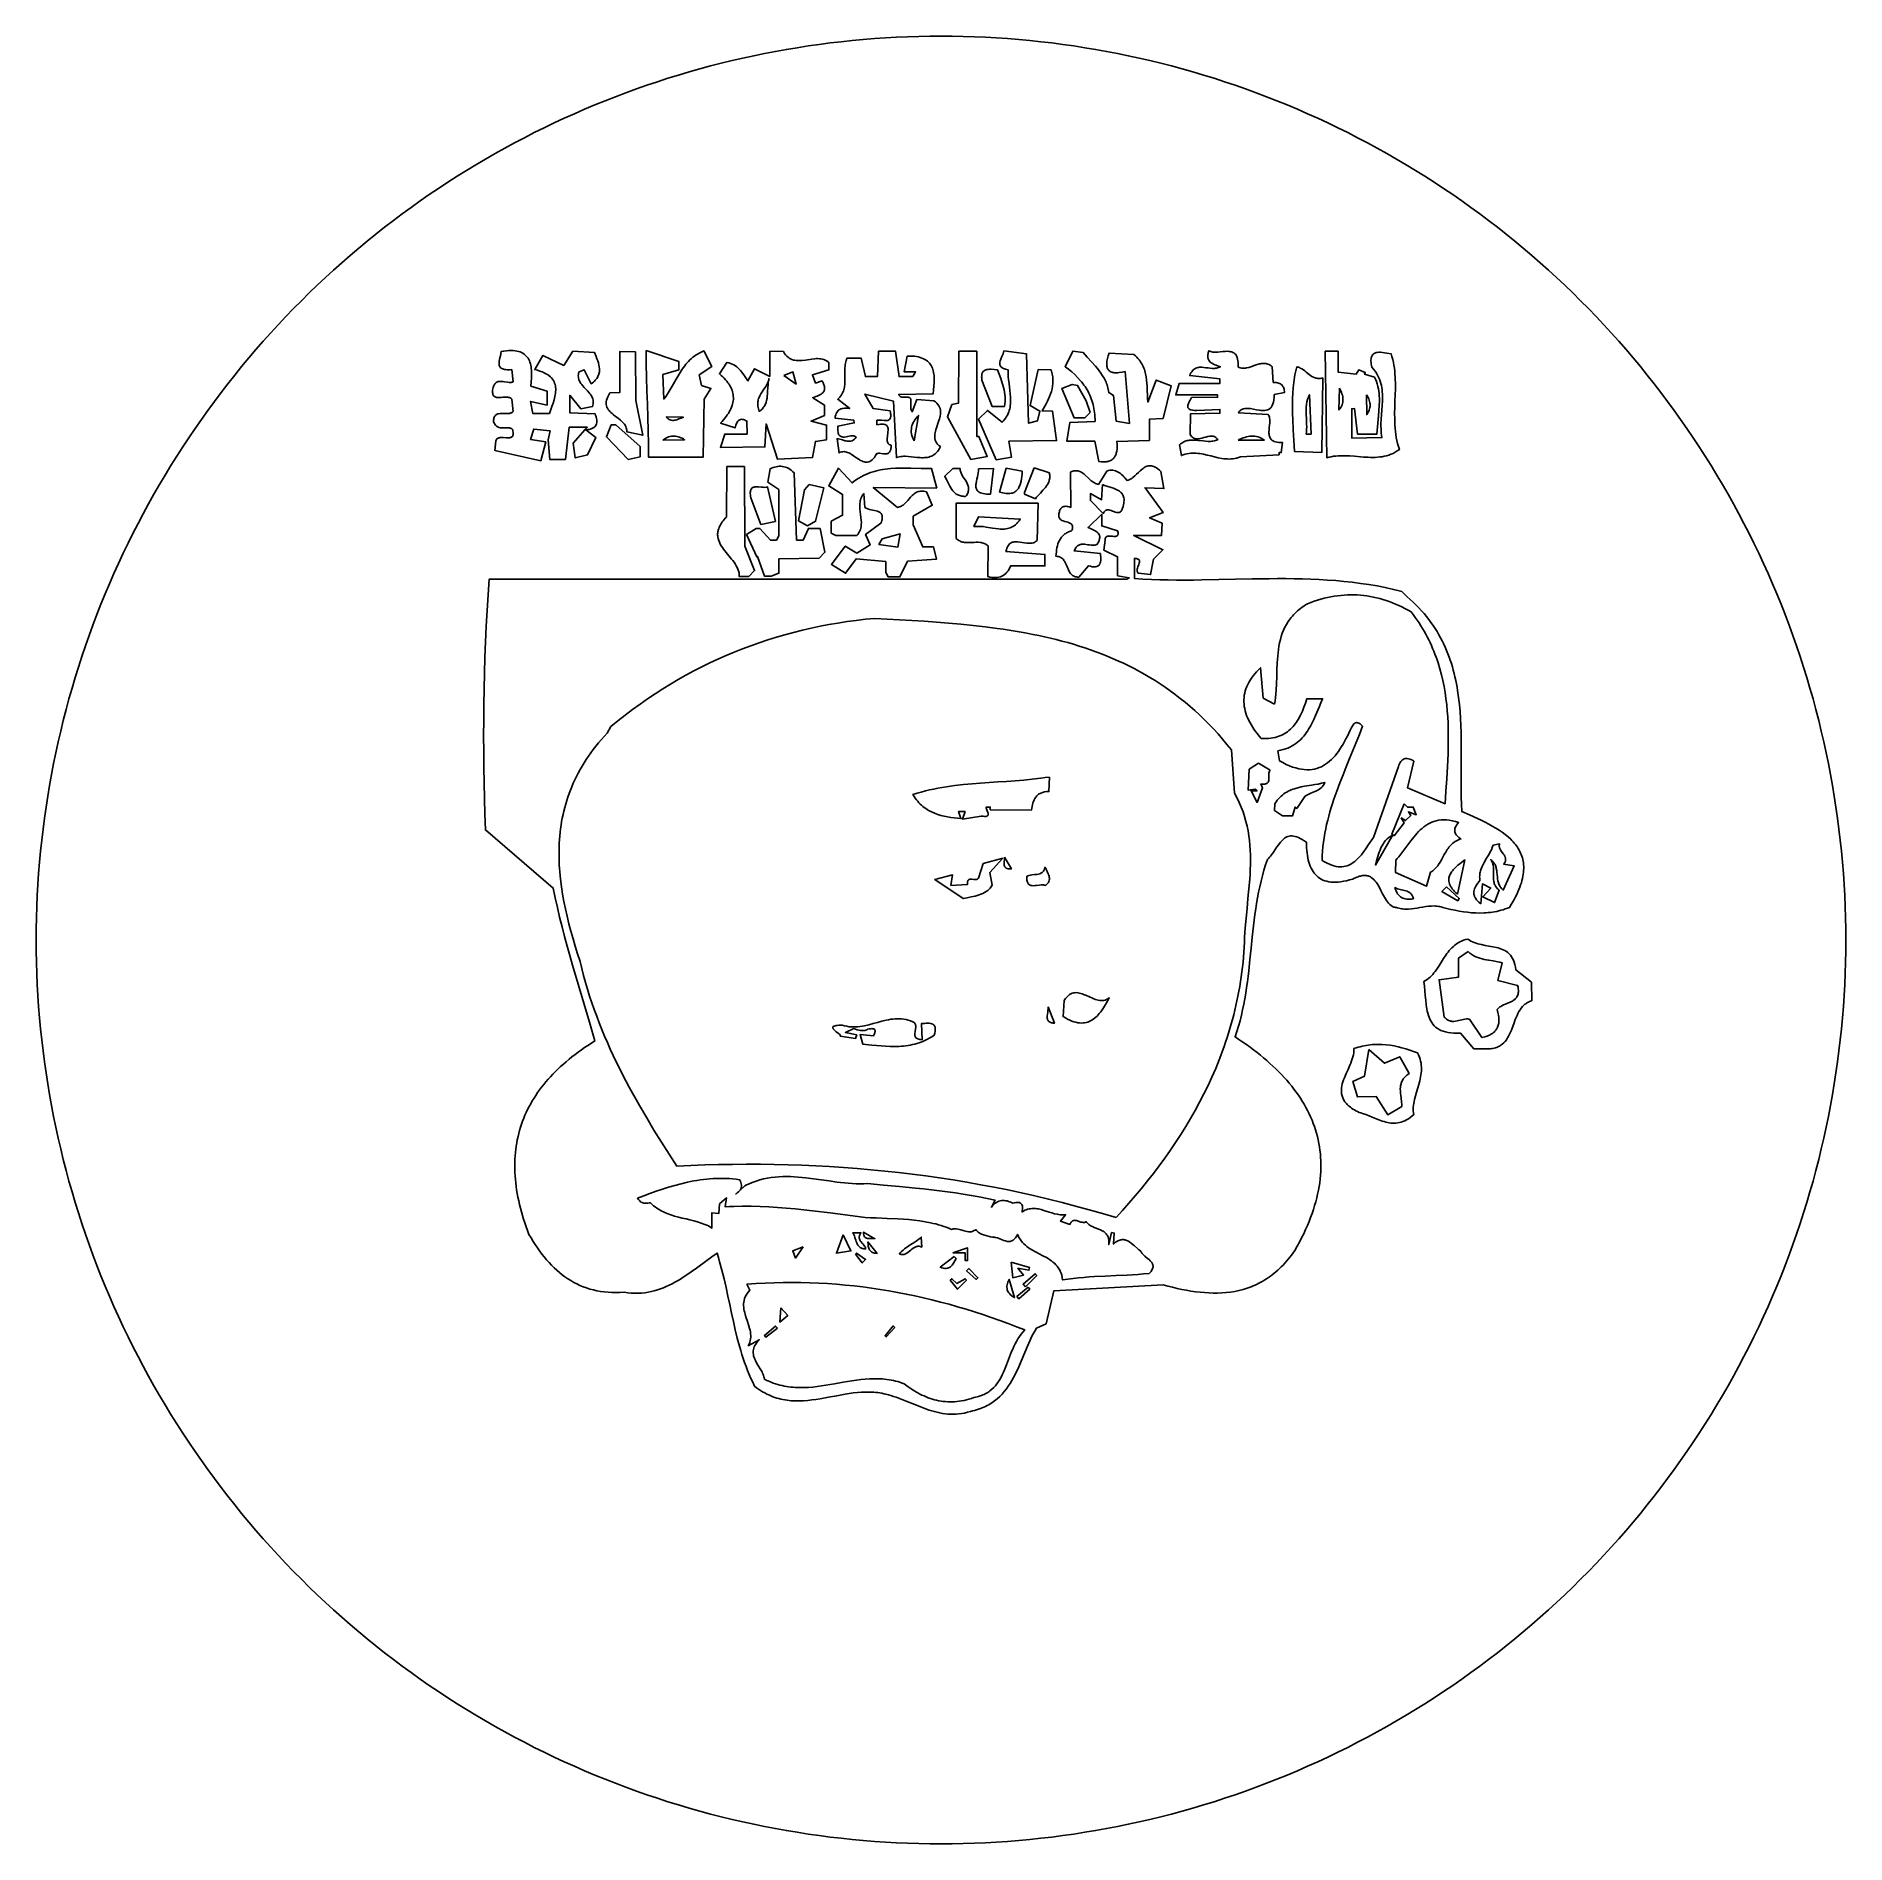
# Model space of a CAD drawing. Header units: metres. Extents: x 0 to 50, y -0.1 to 49.9.
import ezdxf

# ---------------------------------------------------------------- set-up
doc = ezdxf.new("R2010")
doc.units = ezdxf.units.M

msp = doc.modelspace()

# ---------------------------------------------------------------- linework, layer by layer
for points in [[(50, 24.920427), (50, 24.920427), (49.998105, 25.227916), (49.992423, 25.535181), (49.982962, 25.842191), (49.969729, 26.14891), (49.952729, 26.455304), (49.931971, 26.76134), (49.90746, 27.066984), (49.879204, 27.372201), (49.847209, 27.676958), (49.811481, 27.98122), (49.772029, 28.284954), (49.728858, 28.588125), (49.681976, 28.8907), (49.631389, 29.192645), (49.577103, 29.493925), (49.519127, 29.794507), (49.457466, 30.094356), (49.392126, 30.393439), (49.323116, 30.691721), (49.250442, 30.989169), (49.17411, 31.285748), (49.094128, 31.581425), (49.010502, 31.876166), (48.923238, 32.169936), (48.832344, 32.462702), (48.737827, 32.754429), (48.639693, 33.045084), (48.537948, 33.334632), (48.432601, 33.62304), (48.323657, 33.910273), (48.211123, 34.196298), (48.095006, 34.481081), (48.095006, 34.481081), (47.975425, 34.764326), (47.852434, 35.045919), (47.726052, 35.325831), (47.596298, 35.604032), (47.463192, 35.880495), (47.326752, 36.155191), (47.186998, 36.42809), (47.04395, 36.699164), (46.897626, 36.968384), (46.748046, 37.235722), (46.59523, 37.501148), (46.439195, 37.764634), (46.279963, 38.02615), (46.117551, 38.285669), (45.951979, 38.543162), (45.783267, 38.798598), (45.611434, 39.051951), (45.436499, 39.303191), (45.258481, 39.552288), (45.0774, 39.799215), (44.893274, 40.043943), (44.706124, 40.286443), (44.515968, 40.526685), (44.322826, 40.764642), (44.126716, 41.000284), (43.927659, 41.233583), (43.725673, 41.46451), (43.520778, 41.693036), (43.312994, 41.919132), (43.102338, 42.142769), (42.888831, 42.363919), (42.672492, 42.582553), (42.672492, 42.582553), (42.453571, 42.798417), (42.232136, 43.011452), (42.008213, 43.221641), (41.781834, 43.428963), (41.553025, 43.6334), (41.321816, 43.834933), (41.088236, 44.033541), (40.852313, 44.229207), (40.614077, 44.42191), (40.373556, 44.611632), (40.130779, 44.798354), (39.885774, 44.982055), (39.638571, 45.162717), (39.389199, 45.340321), (39.137685, 45.514848), (38.884059, 45.686278), (38.62835, 45.854592), (38.370587, 46.019771), (38.110798, 46.181795), (37.849012, 46.340646), (37.585257, 46.496305), (37.319564, 46.648751), (37.05196, 46.797966), (36.782474, 46.943931), (36.511136, 47.086626), (36.237973, 47.226032), (35.963015, 47.362131), (35.68629, 47.494902), (35.407828, 47.624326), (35.127657, 47.750386), (34.845805, 47.87306), (34.562303, 47.99233), (34.562303, 47.99233), (34.277441, 48.108072), (33.991339, 48.220242), (33.704032, 48.328834), (33.415552, 48.43384), (33.125934, 48.535255), (32.835212, 48.633071), (32.543419, 48.727283), (32.25059, 48.817882), (31.956758, 48.904862), (31.661958, 48.988217), (31.366224, 49.067939), (31.069589, 49.144023), (30.772086, 49.216461), (30.473752, 49.285246), (30.174618, 49.350372), (29.874719, 49.411833), (29.57409, 49.46962), (29.272763, 49.523729), (28.970773, 49.574151), (28.668154, 49.62088), (28.36494, 49.66391), (28.061164, 49.703233), (27.756861, 49.738843), (27.452065, 49.770733), (27.146809, 49.798897), (26.841127, 49.823328), (26.535054, 49.844018), (26.228623, 49.860962), (25.921868, 49.874152), (25.614823, 49.883582), (25.307523, 49.889244), (25, 49.891134), (25, 49.891134), (24.692477, 49.889244), (24.385177, 49.883582), (24.078132, 49.874152), (23.771377, 49.860962), (23.464946, 49.844018), (23.158873, 49.823328), (22.853191, 49.798897), (22.547935, 49.770733), (22.243139, 49.738843), (21.938836, 49.703233), (21.63506, 49.66391), (21.331846, 49.62088), (21.029227, 49.574151), (20.727237, 49.523729), (20.42591, 49.46962), (20.125281, 49.411833), (19.825382, 49.350372), (19.526248, 49.285246), (19.227914, 49.216461), (18.930412, 49.144023), (18.633776, 49.067939), (18.338042, 48.988217), (18.043242, 48.904862), (17.74941, 48.817882), (17.456581, 48.727283), (17.164788, 48.633072), (16.874066, 48.535255), (16.584448, 48.43384), (16.295968, 48.328834), (16.008661, 48.220242), (15.722559, 48.108072), (15.437697, 47.99233), (15.437697, 47.99233), (15.154195, 47.87306), (14.872343, 47.750386), (14.592172, 47.624327), (14.31371, 47.494902), (14.036985, 47.362131), (13.762027, 47.226032), (13.488865, 47.086626), (13.217526, 46.943931), (12.94804, 46.797966), (12.680436, 46.648751), (12.414743, 46.496305), (12.150989, 46.340646), (11.889202, 46.181795), (11.629413, 46.019771), (11.37165, 45.854592), (11.115941, 45.686278), (10.862315, 45.514848), (10.610801, 45.340322), (10.361429, 45.162717), (10.114226, 44.982055), (9.869221, 44.798354), (9.626444, 44.611632), (9.385923, 44.42191), (9.147687, 44.229207), (8.911764, 44.033542), (8.678184, 43.834933), (8.446975, 43.6334), (8.218167, 43.428963), (7.991787, 43.221641), (7.767865, 43.011452), (7.546429, 42.798417), (7.327508, 42.582553), (7.327508, 42.582553), (7.111169, 42.363919), (6.897662, 42.142769), (6.687007, 41.919132), (6.479222, 41.693036), (6.274327, 41.46451), (6.072341, 41.233583), (5.873284, 41.000284), (5.677174, 40.764642), (5.484032, 40.526685), (5.293876, 40.286443), (5.106726, 40.043943), (4.9226, 39.799216), (4.741519, 39.552288), (4.563501, 39.303191), (4.388566, 39.051951), (4.216733, 38.798598), (4.048021, 38.543162), (3.882449, 38.285669), (3.720037, 38.026151), (3.560805, 37.764634), (3.40477, 37.501148), (3.251954, 37.235722), (3.102374, 36.968384), (2.95605, 36.699164), (2.813002, 36.42809), (2.673248, 36.155191), (2.536808, 35.880495), (2.403702, 35.604032), (2.273948, 35.325831), (2.147566, 35.045919), (2.024575, 34.764326), (1.904994, 34.481081), (1.904994, 34.481081), (1.788877, 34.196298), (1.676343, 33.910273), (1.567399, 33.62304), (1.462052, 33.334632), (1.360307, 33.045084), (1.262173, 32.754429), (1.167656, 32.462702), (1.076762, 32.169936), (0.989498, 31.876166), (0.905872, 31.581425), (0.82589, 31.285748), (0.749558, 30.989169), (0.676884, 30.691721), (0.607874, 30.393439), (0.542534, 30.094356), (0.480873, 29.794507), (0.422897, 29.493925), (0.368611, 29.192645), (0.318024, 28.890701), (0.271142, 28.588126), (0.227971, 28.284954), (0.188519, 27.98122), (0.152792, 27.676958), (0.120796, 27.372201), (0.09254, 27.066984), (0.068029, 26.76134), (0.047271, 26.455304), (0.030271, 26.14891), (0.017038, 25.842191), (0.007577, 25.535181), (0.001895, 25.227916), (0, 24.920427), (0, 24.920427), (0.001895, 24.612939), (0.007577, 24.305673), (0.017038, 23.998664), (0.030271, 23.691945), (0.047271, 23.38555), (0.068029, 23.079514), (0.09254, 22.773871), (0.120796, 22.468654), (0.152791, 22.163897), (0.188519, 21.859635), (0.227971, 21.555901), (0.271142, 21.252729), (0.318024, 20.950154), (0.368611, 20.64821), (0.422896, 20.34693), (0.480873, 20.046348), (0.542534, 19.746499), (0.607873, 19.447416), (0.676884, 19.149134), (0.749558, 18.851686), (0.82589, 18.555106), (0.905872, 18.259429), (0.989498, 17.964689), (1.076762, 17.670919), (1.167656, 17.378153), (1.262173, 17.086426), (1.360307, 16.795771), (1.462052, 16.506223), (1.567399, 16.217815), (1.676343, 15.930581), (1.788877, 15.644556), (1.904994, 15.359774), (1.904994, 15.359774), (2.024575, 15.076529), (2.147566, 14.794936), (2.273948, 14.515024), (2.403702, 14.236822), (2.536808, 13.960359), (2.673248, 13.685664), (2.813002, 13.412765), (2.95605, 13.141691), (3.102374, 12.87247), (3.251953, 12.605133), (3.40477, 12.339707), (3.560805, 12.076221), (3.720037, 11.814704), (3.882449, 11.555185), (4.04802, 11.297693), (4.216732, 11.042256), (4.388566, 10.788904), (4.563501, 10.537664), (4.741519, 10.288566), (4.9226, 10.041639), (5.106726, 9.796911), (5.293876, 9.554412), (5.484032, 9.314169), (5.677174, 9.076213), (5.873284, 8.84057), (6.072341, 8.607271), (6.274327, 8.376345), (6.479221, 8.147819), (6.687006, 7.921723), (6.897662, 7.698086), (7.111169, 7.476935), (7.327508, 7.258301), (7.327508, 7.258301), (7.546429, 7.042438), (7.767864, 6.829402), (7.991787, 6.619214), (8.218166, 6.411891), (8.446975, 6.207454), (8.678184, 6.005922), (8.911764, 5.807313), (9.147686, 5.611648), (9.385923, 5.418944), (9.626444, 5.229222), (9.869221, 5.042501), (10.114226, 4.8588), (10.361429, 4.678137), (10.610801, 4.500533), (10.862315, 4.326007), (11.115941, 4.154577), (11.37165, 3.986263), (11.629413, 3.821084), (11.889202, 3.659059), (12.150988, 3.500208), (12.414742, 3.34455), (12.680436, 3.192104), (12.94804, 3.042889), (13.217526, 2.896924), (13.488864, 2.754229), (13.762027, 2.614822), (14.036985, 2.478724), (14.31371, 2.345953), (14.592172, 2.216528), (14.872343, 2.090469), (15.154195, 1.967795), (15.437697, 1.848525), (15.437697, 1.848525), (15.722559, 1.732783), (16.00866, 1.620613), (16.295968, 1.512021), (16.584448, 1.407014), (16.874066, 1.305599), (17.164788, 1.207783), (17.456581, 1.113572), (17.74941, 1.022973), (18.043241, 0.935993), (18.338041, 0.852638), (18.633776, 0.772915), (18.930411, 0.696832), (19.227913, 0.624394), (19.526248, 0.555608), (19.825382, 0.490482), (20.125281, 0.429022), (20.42591, 0.371234), (20.727237, 0.317126), (21.029227, 0.266704), (21.331846, 0.219975), (21.63506, 0.176945), (21.938836, 0.137622), (22.243139, 0.102012), (22.547935, 0.070121), (22.853191, 0.041957), (23.158873, 0.017527), (23.464946, -0.003163), (23.771377, -0.020107), (24.078132, -0.033297), (24.385177, -0.042727), (24.692477, -0.04839), (25, -0.050279), (25, -0.050279), (25.307522, -0.04839), (25.614823, -0.042727), (25.921868, -0.033297), (26.228623, -0.020107), (26.535054, -0.003163), (26.841127, 0.017527), (27.146808, 0.041957), (27.452064, 0.070121), (27.756861, 0.102012), (28.061164, 0.137622), (28.36494, 0.176945), (28.668154, 0.219975), (28.970773, 0.266704), (29.272763, 0.317126), (29.574089, 0.371234), (29.874719, 0.429022), (30.174618, 0.490482), (30.473751, 0.555608), (30.772086, 0.624394), (31.069588, 0.696832), (31.366224, 0.772915), (31.661958, 0.852638), (31.956758, 0.935993), (32.25059, 1.022973), (32.543419, 1.113572), (32.835211, 1.207783), (33.125934, 1.305599), (33.415552, 1.407014), (33.704032, 1.512021), (33.991339, 1.620613), (34.277441, 1.732783), (34.562303, 1.848524), (34.562303, 1.848524), (34.845805, 1.967795), (35.127657, 2.090469), (35.407828, 2.216528), (35.68629, 2.345953), (35.963015, 2.478724), (36.237973, 2.614822), (36.511135, 2.754229), (36.782474, 2.896924), (37.05196, 3.042889), (37.319564, 3.192104), (37.585257, 3.34455), (37.849011, 3.500208), (38.110798, 3.659059), (38.370587, 3.821084), (38.62835, 3.986263), (38.884059, 4.154576), (39.137685, 4.326006), (39.389198, 4.500533), (39.638571, 4.678137), (39.885774, 4.858799), (40.130779, 5.042501), (40.373556, 5.229222), (40.614077, 5.418944), (40.852313, 5.611647), (41.088236, 5.807313), (41.321816, 6.005922), (41.553025, 6.207454), (41.781833, 6.411891), (42.008213, 6.619213), (42.232135, 6.829402), (42.453571, 7.042438), (42.672491, 7.258301), (42.672491, 7.258301), (42.888831, 7.476935), (43.102338, 7.698085), (43.312993, 7.921723), (43.520778, 8.147819), (43.725673, 8.376344), (43.927659, 8.607271), (44.126716, 8.84057), (44.322825, 9.076212), (44.515968, 9.314169), (44.706124, 9.554412), (44.893274, 9.796911), (45.0774, 10.041639), (45.258481, 10.288566), (45.436499, 10.537664), (45.611434, 10.788903), (45.783267, 11.042256), (45.951979, 11.297693), (46.117551, 11.555185), (46.279963, 11.814704), (46.439195, 12.076221), (46.59523, 12.339706), (46.748046, 12.605133), (46.897626, 12.87247), (47.04395, 13.14169), (47.186998, 13.412764), (47.326752, 13.685664), (47.463192, 13.960359), (47.596298, 14.236822), (47.726052, 14.515024), (47.852434, 14.794935), (47.975425, 15.076528), (48.095006, 15.359773), (48.095006, 15.359773), (48.211123, 15.644556), (48.323657, 15.930581), (48.432601, 16.217814), (48.537948, 16.506222), (48.639693, 16.795771), (48.737827, 17.086426), (48.832344, 17.378153), (48.923238, 17.670918), (49.010502, 17.964689), (49.094128, 18.259429), (49.17411, 18.555106), (49.250442, 18.851686), (49.323116, 19.149133), (49.392126, 19.447416), (49.457465, 19.746498), (49.519127, 20.046348), (49.577103, 20.346929), (49.631389, 20.648209), (49.681976, 20.950154), (49.728858, 21.252729), (49.772029, 21.5559), (49.811481, 21.859634), (49.847208, 22.163896), (49.879204, 22.468653), (49.90746, 22.77387), (49.931971, 23.079514), (49.952729, 23.38555), (49.969729, 23.691945), (49.982962, 23.998664), (49.992423, 24.305673), (49.998105, 24.612939), (50, 24.920427)], [(12.84713, 41.177517), (12.84713, 41.177517), (12.920828, 41.189958), (12.990407, 41.198785), (13.055968, 41.204088), (13.117615, 41.205956), (13.175448, 41.204479), (13.22957, 41.199746), (13.280083, 41.191845), (13.327089, 41.180867), (13.370689, 41.1669), (13.410985, 41.150034), (13.44808, 41.130358), (13.482076, 41.107961), (13.513073, 41.082932), (13.541175, 41.055362), (13.566484, 41.025338), (13.5891, 40.99295), (13.609127, 40.958288), (13.626665, 40.921441), (13.641818, 40.882497), (13.654686, 40.841547), (13.665373, 40.798679), (13.673979, 40.753983), (13.680607, 40.707548), (13.685359, 40.659463), (13.688337, 40.609817), (13.689642, 40.5587), (13.687643, 40.45241), (13.680177, 40.341305), (13.668061, 40.2261), (14.114828, 40.083366), (14.114828, 39.700595), (13.657861, 39.801654), (13.720589, 39.469936), (14.179979, 39.470684), (14.179979, 39.470684), (14.248079, 39.658605), (14.279827, 39.751862), (14.307906, 39.843986), (14.330713, 39.934476), (14.339639, 39.978953), (14.346648, 40.022835), (14.351537, 40.066059), (14.354109, 40.108563), (14.354161, 40.150285), (14.351495, 40.191162), (14.34591, 40.231132), (14.337205, 40.270132), (14.325181, 40.308101), (14.309638, 40.344976), (14.290375, 40.380694), (14.267192, 40.415193), (14.239889, 40.448411), (14.208266, 40.480286), (14.172122, 40.510755), (14.131258, 40.539755), (14.085474, 40.567225), (14.034569, 40.593102), (13.978343, 40.617323), (13.916595, 40.639827), (13.849127, 40.66055), (13.775737, 40.679431), (14.002092, 41.071033), (14.575078, 40.796244), (14.82898, 41.187268), (15.424877, 41.156166), (15.424877, 41.156166), (15.47173, 41.038026), (15.494009, 40.980004), (15.514483, 40.922676), (15.532372, 40.86604), (15.546896, 40.810092), (15.557274, 40.754829), (15.562726, 40.700248), (15.563362, 40.673212), (15.562474, 40.646345), (15.559964, 40.619648), (15.555736, 40.593119), (15.549691, 40.566758), (15.541732, 40.540565), (15.531761, 40.514539), (15.519682, 40.488681), (15.505397, 40.462989), (15.488807, 40.437463), (15.469816, 40.412103), (15.448326, 40.386908), (15.42424, 40.361879), (15.397459, 40.337014), (15.367887, 40.312314), (15.335426, 40.287777), (15.143024, 40.676382), (14.999396, 40.619144), (14.999396, 40.619144), (14.988334, 40.579878), (14.981704, 40.542419), (14.979207, 40.506645), (14.980546, 40.472436), (14.985423, 40.43967), (14.99354, 40.408226), (15.004599, 40.377983), (15.018303, 40.348818), (15.034354, 40.320611), (15.052454, 40.293241), (15.072305, 40.266585), (15.09361, 40.240524), (15.139388, 40.189697), (15.187407, 40.139788), (15.235285, 40.089828), (15.280639, 40.038846), (15.301625, 40.012668), (15.321087, 39.98587), (15.338727, 39.958332), (15.354247, 39.929931), (15.367349, 39.900546), (15.377736, 39.870057), (15.38511, 39.838341), (15.389173, 39.805278), (15.389628, 39.770746), (15.386175, 39.734623), (15.378519, 39.696789), (15.366361, 39.657121), (15.05129, 39.593024), (14.742938, 39.968966), (14.742938, 39.487684), (15.441432, 39.462102), (15.441432, 39.462102), (15.457948, 39.416237), (15.471317, 39.372104), (15.481279, 39.329844), (15.487576, 39.289599), (15.48995, 39.25151), (15.488142, 39.215718), (15.481895, 39.182364), (15.470949, 39.151589), (15.455047, 39.123535), (15.445156, 39.110572), (15.43393, 39.098342), (15.40734, 39.076151), (15.375018, 39.057104), (15.336707, 39.041342), (15.292148, 39.029006), (15.241082, 39.020237), (15.183251, 39.015177), (15.461129, 38.805616), (15.235628, 38.324728), (14.893458, 38.23837), (14.838777, 38.65102), (15.225933, 39.088307), (14.72875, 39.088307), (14.629265, 38.197838), (14.190756, 38.197838), (14.150081, 38.737627), (14.196722, 38.984273), (13.749908, 39.03732), (13.66097, 38.750456), (14.079012, 38.688106), (13.94252, 38.160248), (12.670175, 38.448822), (12.700389, 38.708366), (12.700389, 38.708366), (12.708822, 38.729873), (12.719447, 38.748016), (12.732084, 38.763057), (12.746554, 38.775254), (12.762678, 38.784867), (12.780276, 38.792158), (12.799168, 38.797384), (12.819175, 38.800808), (12.861815, 38.803282), (12.90676, 38.801662), (12.997821, 38.794451), (13.041065, 38.793019), (13.080868, 38.79581), (13.099031, 38.799438), (13.115796, 38.804901), (13.130982, 38.812459), (13.144411, 38.822372), (13.155903, 38.8349), (13.165278, 38.850303), (13.172356, 38.868841), (13.176959, 38.890773), (13.178907, 38.91636), (13.17802, 38.945861), (13.174119, 38.979537), (13.167024, 39.017647), (13.167024, 39.017647), (13.154396, 39.031175), (13.140926, 39.042495), (13.126673, 39.051787), (13.111695, 39.059229), (13.096052, 39.065002), (13.079803, 39.069283), (13.045722, 39.074088), (13.009925, 39.075075), (12.972884, 39.073676), (12.896958, 39.069447), (12.859018, 39.06948), (12.821723, 39.072853), (12.785545, 39.080999), (12.768023, 39.087309), (12.750956, 39.095349), (12.734406, 39.105297), (12.718429, 39.117334), (12.703086, 39.131637), (12.688436, 39.148386), (12.674537, 39.16776), (12.661449, 39.189938), (12.64923, 39.215098), (12.63794, 39.24342), (12.63794, 39.24342), (12.639431, 39.278593), (12.643169, 39.30999), (12.649026, 39.337818), (12.656878, 39.362286), (12.666599, 39.383599), (12.678065, 39.401967), (12.691149, 39.417596), (12.705727, 39.430693), (12.721674, 39.441467), (12.738863, 39.450125), (12.75717, 39.456873), (12.776469, 39.461921), (12.817542, 39.467742), (12.861082, 39.469248), (12.906084, 39.468098), (12.951547, 39.465953), (12.996468, 39.464472), (13.039844, 39.465315), (13.080674, 39.470143), (13.09982, 39.474569), (13.117954, 39.480614), (13.134949, 39.488485), (13.150682, 39.498389), (13.165026, 39.510534), (13.177856, 39.525127), (13.146011, 39.859268), (13.146011, 39.859268), (13.130927, 39.87483), (13.114313, 39.88762), (13.096313, 39.897872), (13.077069, 39.905824), (13.056724, 39.911709), (13.035422, 39.915764), (12.990517, 39.919327), (12.943498, 39.918396), (12.89551, 39.914856), (12.847696, 39.910593), (12.801201, 39.90749), (12.757168, 39.907434), (12.736433, 39.909137), (12.716743, 39.912308), (12.698241, 39.917183), (12.681069, 39.923998), (12.665372, 39.932988), (12.651291, 39.944389), (12.63897, 39.958435), (12.628552, 39.975364), (12.62018, 39.995411), (12.613997, 40.01881), (12.610146, 40.045798), (12.60877, 40.076611), (12.610012, 40.111483), (12.614015, 40.150651), (12.614015, 40.150651), (12.622848, 40.183332), (12.632835, 40.212512), (12.643919, 40.238369), (12.65604, 40.261082), (12.66914, 40.280827), (12.68316, 40.297784), (12.698042, 40.312129), (12.713726, 40.324043), (12.730154, 40.333702), (12.747267, 40.341284), (12.765007, 40.346968), (12.783315, 40.350931), (12.821399, 40.354409), (12.861051, 40.353141), (12.901801, 40.348553), (12.943179, 40.342069), (13.025943, 40.329111), (13.06639, 40.325485), (13.105587, 40.325661), (13.12457, 40.32762), (13.143065, 40.331063), (13.161012, 40.336169), (13.178354, 40.343116), (13.140821, 40.678208), (13.140821, 40.678208), (13.09299, 40.675312), (13.049427, 40.674485), (13.009955, 40.675641), (12.974396, 40.678691), (12.942572, 40.683548), (12.914307, 40.690125), (12.889422, 40.698333), (12.867741, 40.708086), (12.849086, 40.719295), (12.833279, 40.731873), (12.820144, 40.745732), (12.809502, 40.760785), (12.801177, 40.776943), (12.79499, 40.79412), (12.790765, 40.812227), (12.788324, 40.831178), (12.788085, 40.871257), (12.792853, 40.913656), (12.801209, 40.957675), (12.811733, 41.002612), (12.83361, 41.092435), (12.842125, 41.135919), (12.84713, 41.177517)], [(16.560576, 41.172869), (16.572089, 39.82887), (16.761, 38.867454), (16.318839, 38.961971), (16.318839, 38.961971), (16.318849, 39.001628), (16.313808, 39.039171), (16.304128, 39.074771), (16.290221, 39.108601), (16.272497, 39.140832), (16.251368, 39.171635), (16.227245, 39.201184), (16.20054, 39.229649), (16.171664, 39.257202), (16.141028, 39.284015), (16.076123, 39.336109), (16.009114, 39.387304), (15.943294, 39.438976), (15.911858, 39.465419), (15.881953, 39.492497), (15.85399, 39.520381), (15.828381, 39.549243), (15.805536, 39.579255), (15.785869, 39.610588), (15.769788, 39.643415), (15.757707, 39.677906), (15.750037, 39.714235), (15.747188, 39.752572), (15.749572, 39.793089), (15.7576, 39.835959), (15.771684, 39.881352), (15.792235, 39.929441), (15.819665, 39.980398), (15.854384, 40.034394), (16.12478, 40.04238), (16.12478, 41.178105), (16.560576, 41.172869)], [(16.854156, 41.210104), (17.757866, 40.903072), (17.757866, 40.673797), (17.318189, 40.543707), (17.341129, 39.863457), (17.341129, 39.863457), (17.402692, 39.94924), (17.4609, 40.038648), (17.516685, 40.130837), (17.570983, 40.224962), (17.678854, 40.415643), (17.734295, 40.510511), (17.791986, 40.603938), (17.85286, 40.695079), (17.884783, 40.739529), (17.917852, 40.783091), (17.952184, 40.825659), (17.987896, 40.867128), (18.025105, 40.907393), (18.063927, 40.946348), (18.104479, 40.983887), (18.146878, 41.019905), (18.191241, 41.054296), (18.237685, 41.086954), (18.286326, 41.117775), (18.33728, 41.146653), (18.390666, 41.173481), (18.4466, 41.198156), (18.668859, 40.765554), (18.314718, 40.531355), (18.38611, 40.241288), (18.644567, 40.159119), (18.456177, 39.867), (18.433092, 38.261443), (16.91583, 38.260882), (16.91583, 38.260882), (16.914284, 38.626794), (16.907812, 38.992872), (16.897996, 39.359425), (16.886419, 39.72676), (16.874664, 40.095187), (16.864314, 40.465014), (16.85695, 40.83655), (16.854156, 41.210104)], [(20.270306, 41.187268), (20.644563, 41.176704), (20.644563, 41.176704), (20.674391, 41.128572), (20.705753, 41.086654), (20.738557, 41.050579), (20.772712, 41.019973), (20.808124, 40.994464), (20.844703, 40.973679), (20.882356, 40.957245), (20.920992, 40.94479), (20.960518, 40.935941), (21.000842, 40.930325), (21.041872, 40.927569), (21.083516, 40.927302), (21.125683, 40.92915), (21.16828, 40.93274), (21.254396, 40.943658), (21.427742, 40.970005), (21.5135, 40.979473), (21.555829, 40.981975), (21.597667, 40.982494), (21.638924, 40.980655), (21.679506, 40.976087), (21.719323, 40.968416), (21.758282, 40.95727), (21.796291, 40.942277), (21.833258, 40.923063), (21.869091, 40.899256), (21.903698, 40.870484), (21.903384, 40.673795), (21.4487, 40.539264), (21.53645, 40.304998), (21.713393, 40.365816), (21.713393, 40.365816), (21.744226, 40.310263), (21.766105, 40.259963), (21.773867, 40.236668), (21.779606, 40.214548), (21.783395, 40.193558), (21.785304, 40.173652), (21.785406, 40.154784), (21.783773, 40.136908), (21.780477, 40.119978), (21.775589, 40.103949), (21.769182, 40.088774), (21.761327, 40.074407), (21.752096, 40.060804), (21.741561, 40.047918), (21.716866, 40.024112), (21.687819, 40.002625), (21.654992, 39.983088), (21.618962, 39.965135), (21.580304, 39.948399), (21.539592, 39.932514), (21.454308, 39.901827), (21.77777, 39.699086), (21.77777, 39.415417), (21.411284, 39.256367), (21.840581, 39.148763), (21.840581, 38.740407), (21.530367, 38.697571), (21.447482, 38.248283), (20.47801, 38.202714), (20.166603, 39.178598), (20.135394, 38.541438), (18.906641, 38.530326), (19.022992, 38.897492), (19.642196, 38.897492), (19.637112, 39.255899), (19.637112, 39.255899), (19.602368, 39.27507), (19.569954, 39.28954), (19.539784, 39.29943), (19.511771, 39.304862), (19.48583, 39.305958), (19.461873, 39.30284), (19.439815, 39.29563), (19.419569, 39.284449), (19.401049, 39.26942), (19.384168, 39.250664), (19.368841, 39.228303), (19.354981, 39.20246), (19.342502, 39.173255), (19.331318, 39.140811), (19.321341, 39.10525), (19.312486, 39.066693), (18.909944, 39.203272), (18.909944, 39.203272), (18.952229, 39.248078), (18.991917, 39.292703), (19.028987, 39.337149), (19.063419, 39.381419), (19.095195, 39.425516), (19.124294, 39.469443), (19.150696, 39.513204), (19.174383, 39.5568), (19.195333, 39.600234), (19.213529, 39.64351), (19.22895, 39.686631), (19.241576, 39.729599), (19.251387, 39.772417), (19.258365, 39.815088), (19.26249, 39.857615), (19.263741, 39.900001), (19.262099, 39.942248), (19.257545, 39.98436), (19.250058, 40.02634), (19.23962, 40.06819), (19.22621, 40.109913), (19.209809, 40.151512), (19.190397, 40.19299), (19.167955, 40.234351), (19.142463, 40.275595), (19.113901, 40.316728), (19.08225, 40.357751), (19.047489, 40.398667), (19.0096, 40.43948), (18.968562, 40.480192), (18.924357, 40.520805), (18.876963, 40.561324), (19.085359, 40.876013), (19.085359, 40.876013), (19.138513, 40.865017), (19.18811, 40.849877), (19.234426, 40.830889), (19.277738, 40.808344), (19.318321, 40.782535), (19.356454, 40.753756), (19.392412, 40.7223), (19.426473, 40.688459), (19.458913, 40.652527), (19.490008, 40.614797), (19.549274, 40.535115), (19.606483, 40.451757), (19.66385, 40.367067), (19.849014, 40.703639), (20.270306, 40.490209), (20.270306, 41.187268)], [(23.276099, 41.187268), (23.74678, 41.187268), (23.841981, 40.487614), (24.221117, 40.487614), (24.29649, 40.614824), (23.983152, 40.614824), (24.066113, 41.053855), (24.066113, 41.053855), (24.13664, 41.054428), (24.202853, 41.052098), (24.264872, 41.046942), (24.322819, 41.039034), (24.376814, 41.028451), (24.426978, 41.015269), (24.473433, 40.999563), (24.516299, 40.981409), (24.555697, 40.960883), (24.591748, 40.938062), (24.624573, 40.91302), (24.654293, 40.885834), (24.681029, 40.856579), (24.704901, 40.825332), (24.726031, 40.792167), (24.744539, 40.757162), (24.760547, 40.720392), (24.774175, 40.681932), (24.785545, 40.641859), (24.794776, 40.600248), (24.801991, 40.557175), (24.80731, 40.512717), (24.810854, 40.466948), (24.812743, 40.419945), (24.812043, 40.32254), (24.806178, 40.221108), (24.796114, 40.116256), (24.78282, 40.00859), (23.831084, 39.995437), (23.831084, 39.995437), (23.835624, 39.981855), (23.841207, 39.969953), (23.847768, 39.959624), (23.85524, 39.95076), (23.86356, 39.943251), (23.87266, 39.936992), (23.892942, 39.927786), (23.915563, 39.922279), (23.939998, 39.919606), (23.992215, 39.91931), (24.045402, 39.919988), (24.071048, 39.918533), (24.095365, 39.91473), (24.117828, 39.907716), (24.137913, 39.896626), (24.146901, 39.889283), (24.155097, 39.880598), (24.162436, 39.870462), (24.168854, 39.858767), (24.164587, 39.597146), (24.207674, 39.517038), (24.332626, 39.851565), (24.797462, 39.820525), (24.797462, 39.820525), (24.843987, 39.786367), (24.88296, 39.751176), (24.914873, 39.715021), (24.940218, 39.677968), (24.959488, 39.640086), (24.973176, 39.601442), (24.981773, 39.562103), (24.985772, 39.522138), (24.985666, 39.481613), (24.981948, 39.440597), (24.975108, 39.399156), (24.965641, 39.357359), (24.954038, 39.315273), (24.940792, 39.272966), (24.911341, 39.187957), (24.881227, 39.102874), (24.854389, 39.018258), (24.84343, 38.976294), (24.834768, 38.934649), (24.828894, 38.89339), (24.826302, 38.852587), (24.827483, 38.812305), (24.832931, 38.772613), (24.843137, 38.733579), (24.858595, 38.695269), (24.879796, 38.657752), (24.907233, 38.621095), (24.941399, 38.585365), (24.982786, 38.55063), (24.982786, 38.55063), (24.956329, 38.501029), (24.928432, 38.456827), (24.899165, 38.417743), (24.868599, 38.383496), (24.836803, 38.353807), (24.803848, 38.328392), (24.769804, 38.306973), (24.734741, 38.289268), (24.69873, 38.274997), (24.66184, 38.263877), (24.624142, 38.25563), (24.585707, 38.249973), (24.546603, 38.246626), (24.506902, 38.245308), (24.466674, 38.245738), (24.425989, 38.247636), (24.343528, 38.25471), (24.260082, 38.264283), (24.176212, 38.27411), (24.09248, 38.281942), (24.009448, 38.285534), (23.968369, 38.285038), (23.927676, 38.282638), (23.887439, 38.278056), (23.847728, 38.271009), (23.808614, 38.261216), (23.770165, 38.248398), (23.683961, 39.80811), (22.899967, 40.004852), (23.123278, 39.609003), (23.595509, 39.538447), (23.595509, 39.538447), (23.603036, 39.50125), (23.608277, 39.467521), (23.611337, 39.437099), (23.612322, 39.409826), (23.611336, 39.385542), (23.608484, 39.364088), (23.603871, 39.345305), (23.597603, 39.329033), (23.589783, 39.315113), (23.580517, 39.303387), (23.569911, 39.293694), (23.558068, 39.285876), (23.545094, 39.279772), (23.531093, 39.275225), (23.500434, 39.270161), (23.466928, 39.26941), (23.431417, 39.271697), (23.357735, 39.28029), (23.321243, 39.284048), (23.286103, 39.285749), (23.253156, 39.284117), (23.237767, 39.281654), (23.22324, 39.277879), (23.229767, 39.15687), (23.229767, 39.15687), (23.282806, 39.166836), (23.32965, 39.17262), (23.370656, 39.174462), (23.40618, 39.172601), (23.436578, 39.167277), (23.462207, 39.158729), (23.483421, 39.147199), (23.500578, 39.132925), (23.514034, 39.116147), (23.524144, 39.097105), (23.531264, 39.076039), (23.535752, 39.053188), (23.537962, 39.028793), (23.538251, 39.003093), (23.534489, 38.948737), (23.519582, 38.834918), (23.514132, 38.779291), (23.513155, 38.752637), (23.513818, 38.727077), (23.516476, 38.702849), (23.521487, 38.680193), (23.529205, 38.65935), (23.539988, 38.640559), (23.554191, 38.62406), (23.57217, 38.610093), (23.594281, 38.598897), (23.620882, 38.590712), (23.620882, 38.590712), (23.620447, 38.556782), (23.61855, 38.526119), (23.61526, 38.498569), (23.610646, 38.473976), (23.604776, 38.452186), (23.597719, 38.433044), (23.589544, 38.416394), (23.580319, 38.402082), (23.570113, 38.389954), (23.558995, 38.379854), (23.547034, 38.371627), (23.534298, 38.365119), (23.520857, 38.360174), (23.506778, 38.356638), (23.476984, 38.353172), (23.445466, 38.353483), (23.412775, 38.35633), (23.34607, 38.36468), (23.313156, 38.367705), (23.281268, 38.36831), (23.250955, 38.365257), (23.236561, 38.361971), (23.222768, 38.357307), (23.222768, 38.357307), (23.19133, 38.302366), (23.159888, 38.255739), (23.128435, 38.216956), (23.096965, 38.185541), (23.065472, 38.161022), (23.033949, 38.142927), (23.00239, 38.130781), (22.97079, 38.124113), (22.93914, 38.12245), (22.907436, 38.125318), (22.87567, 38.132244), (22.843836, 38.142756), (22.811929, 38.15638), (22.779942, 38.172644), (22.747868, 38.191074), (22.715701, 38.211199), (22.651063, 38.254636), (22.585977, 38.299173), (22.520394, 38.341025), (22.487399, 38.359762), (22.454261, 38.376409), (22.420973, 38.390493), (22.387529, 38.401542), (22.353923, 38.409081), (22.320148, 38.412639), (22.286197, 38.411742), (22.252065, 38.405917), (22.217745, 38.394691), (22.183231, 38.377592), (22.130737, 38.769353), (22.130737, 38.769353), (22.167597, 38.763371), (22.20418, 38.755308), (22.276282, 38.735718), (22.346583, 38.716153), (22.380913, 38.70812), (22.414619, 38.702181), (22.447644, 38.699033), (22.47993, 38.699372), (22.51142, 38.703894), (22.542055, 38.713295), (22.571779, 38.728271), (22.58628, 38.738067), (22.600532, 38.749518), (22.628258, 38.777733), (22.6549, 38.813612), (22.6549, 38.813612), (22.640492, 38.82562), (22.624746, 38.834834), (22.607786, 38.841515), (22.589737, 38.845927), (22.570724, 38.848331), (22.550871, 38.84899), (22.509147, 38.846122), (22.465565, 38.839421), (22.421123, 38.830987), (22.37682, 38.822916), (22.333655, 38.817309), (22.292628, 38.816263), (22.273228, 38.818106), (22.254737, 38.821877), (22.237279, 38.827838), (22.220981, 38.836251), (22.205966, 38.847377), (22.192359, 38.861481), (22.180286, 38.878824), (22.169871, 38.899668), (22.161238, 38.924275), (22.154514, 38.952909), (22.149823, 38.985831), (22.147289, 39.023303), (22.147038, 39.065589), (22.149195, 39.11295), (22.604002, 39.208185), (22.594312, 39.279121), (22.073761, 39.338362), (22.073761, 39.338362), (22.080261, 39.385772), (22.089939, 39.427698), (22.102654, 39.464442), (22.118266, 39.496304), (22.136634, 39.523586), (22.157618, 39.546588), (22.181079, 39.565611), (22.206876, 39.580956), (22.234869, 39.592924), (22.264918, 39.601816), (22.296882, 39.607932), (22.330622, 39.611574), (22.365996, 39.613043), (22.402866, 39.612639), (22.480531, 39.607416), (22.147573, 39.862571), (22.147573, 39.862571), (22.178982, 39.892192), (22.206987, 39.922632), (22.231777, 39.953848), (22.253542, 39.985795), (22.272468, 40.018428), (22.288747, 40.051704), (22.302567, 40.085578), (22.314116, 40.120006), (22.323583, 40.154944), (22.331158, 40.190348), (22.33703, 40.226172), (22.341386, 40.262374), (22.346311, 40.335732), (22.347445, 40.410067), (22.344382, 40.560254), (22.343208, 40.635398), (22.344289, 40.710104), (22.349134, 40.784018), (22.353441, 40.820567), (22.359256, 40.856785), (22.366769, 40.892629), (22.376166, 40.928053), (22.387639, 40.963014), (22.401376, 40.997467), (22.793248, 40.996426), (22.910764, 40.487614), (23.244768, 40.487614), (23.276099, 41.187268)], [(25.986106, 41.187268), (25.986106, 38.833887), (26.049105, 38.833966), (26.276271, 38.282785), (25.825371, 38.197486), (25.179368, 39.376538), (25.299446, 39.714634), (25.479011, 39.751674), (25.493379, 41.187268), (25.986106, 41.187268)], [(26.73687, 41.194672), (27.360422, 41.118522), (27.422206, 39.198508), (27.663062, 39.262134), (27.733467, 39.535429), (27.459122, 39.683596), (27.688601, 40.678429), (28.038058, 40.676045), (28.038058, 40.676045), (28.051407, 40.636139), (28.062804, 40.596631), (28.07231, 40.557511), (28.079983, 40.518765), (28.085883, 40.480382), (28.090071, 40.44235), (28.092605, 40.404656), (28.093546, 40.367288), (28.092952, 40.330234), (28.090885, 40.293482), (28.082567, 40.220836), (28.069069, 40.149252), (28.050869, 40.078633), (28.028444, 40.008882), (28.002271, 39.939902), (27.972829, 39.871595), (27.940595, 39.803865), (27.906046, 39.736614), (27.869661, 39.669745), (27.79329, 39.536767), (28.078788, 39.533299), (28.194818, 38.717081), (26.878501, 38.70238), (26.943448, 38.255854), (26.52565, 38.187356), (26.039412, 39.305841), (26.280667, 39.550146), (26.6867, 39.224508), (26.6867, 39.224508), (26.724137, 39.263037), (26.757709, 39.302369), (26.787596, 39.342468), (26.813976, 39.383297), (26.837028, 39.424821), (26.85693, 39.467002), (26.873861, 39.509805), (26.888, 39.553193), (26.899524, 39.597129), (26.908613, 39.641579), (26.915446, 39.686504), (26.9202, 39.731869), (26.923055, 39.777638), (26.924189, 39.823774), (26.922009, 39.917002), (26.915088, 40.011263), (26.904855, 40.106266), (26.880169, 40.297336), (26.868574, 40.392821), (26.859382, 40.487887), (26.854023, 40.582241), (26.853227, 40.629061), (26.853924, 40.675594), (26.853924, 40.675594), (26.816665, 40.683049), (26.783275, 40.691486), (26.753583, 40.700862), (26.72742, 40.711136), (26.704616, 40.722267), (26.684999, 40.734214), (26.668401, 40.746933), (26.654651, 40.760385), (26.64358, 40.774526), (26.635016, 40.789317), (26.62879, 40.804715), (26.624732, 40.820678), (26.622671, 40.837165), (26.622439, 40.854135), (26.626776, 40.889355), (26.636382, 40.926005), (26.649897, 40.963754), (26.683211, 41.041214), (26.700288, 41.08026), (26.71583, 41.119074), (26.728478, 41.157322), (26.73687, 41.194672)], [(30.204521, 39.186496), (30.087606, 40.625566), (30.087606, 40.625566), (30.001925, 40.606838), (29.924468, 40.595266), (29.888789, 40.592137), (29.855125, 40.590764), (29.823464, 40.591137), (29.79379, 40.593245), (29.766092, 40.597076), (29.740354, 40.602621), (29.716564, 40.609867), (29.694708, 40.618804), (29.674773, 40.629421), (29.656745, 40.641708), (29.64061, 40.655653), (29.626356, 40.671245), (29.613967, 40.688474), (29.603432, 40.707328), (29.594736, 40.727797), (29.587865, 40.74987), (29.582807, 40.773535), (29.579548, 40.798782), (29.578074, 40.825601), (29.578372, 40.853979), (29.580428, 40.883907), (29.584228, 40.915373), (29.597008, 40.982875), (29.616605, 41.0564), (29.642909, 41.13586), (30.330654, 41.095078), (30.330654, 41.095078), (30.370129, 41.06085), (30.406586, 41.025883), (30.44015, 40.990208), (30.470945, 40.953855), (30.499096, 40.916855), (30.524728, 40.879236), (30.547966, 40.841029), (30.568935, 40.802265), (30.587759, 40.762974), (30.604564, 40.723185), (30.619474, 40.68293), (30.632614, 40.642237), (30.644109, 40.601137), (30.654084, 40.55966), (30.669972, 40.475698), (30.681277, 40.390589), (30.688997, 40.304577), (30.694132, 40.217901), (30.69768, 40.130804), (30.704009, 39.956306), (30.708788, 39.869388), (30.715974, 39.783012), (30.946859, 40.388479), (31.358055, 40.23195), (31.134849, 39.329207), (30.759742, 39.307445), (30.759742, 38.721133), (29.857478, 38.69525), (29.857478, 38.69525), (29.863961, 38.619977), (29.865959, 38.549865), (29.863365, 38.484965), (29.856072, 38.425324), (29.843974, 38.370992), (29.836089, 38.345833), (29.826963, 38.322019), (29.816582, 38.299557), (29.804932, 38.278453), (29.792002, 38.258713), (29.777776, 38.240344), (29.762242, 38.223351), (29.745386, 38.207741), (29.727195, 38.193519), (29.707655, 38.180693), (29.686754, 38.169267), (29.664478, 38.159249), (29.640813, 38.150644), (29.615746, 38.143458), (29.589264, 38.137699), (29.561353, 38.133371), (29.532, 38.13048), (29.501192, 38.129035), (29.435156, 38.1305), (29.363139, 38.137815), (29.245855, 38.706677), (28.474077, 38.706677), (28.555709, 39.215516), (29.256734, 39.249869), (29.256734, 39.249869), (29.256108, 39.312722), (29.253612, 39.374327), (29.249271, 39.434709), (29.243109, 39.49389), (29.235151, 39.551895), (29.225422, 39.608747), (29.213948, 39.66447), (29.200752, 39.719088), (29.185861, 39.772624), (29.169298, 39.825102), (29.151089, 39.876545), (29.131258, 39.926978), (29.109831, 39.976423), (29.086833, 40.024905), (29.062287, 40.072448), (29.03622, 40.119074), (29.008656, 40.164808), (28.97962, 40.209673), (28.949137, 40.253694), (28.917232, 40.296893), (28.883929, 40.339294), (28.849255, 40.380921), (28.775887, 40.461949), (28.69733, 40.540164), (28.61378, 40.615758), (28.525439, 40.688918), (28.432505, 40.759834), (28.641895, 41.187268), (28.930283, 41.150264), (28.930283, 41.150264), (28.98535, 41.084872), (29.041545, 41.020922), (29.155087, 40.895699), (29.266435, 40.77131), (29.31989, 40.7084), (29.371118, 40.644466), (29.419562, 40.579097), (29.464661, 40.511881), (29.505857, 40.442409), (29.542591, 40.370268), (29.55911, 40.333069), (29.574304, 40.295049), (29.588102, 40.256156), (29.600436, 40.21634), (29.611234, 40.175549), (29.620428, 40.133731), (29.627947, 40.090835), (29.633721, 40.04681), (29.765177, 39.965995), (29.837298, 39.257704), (30.204521, 39.186496)], [(32.403085, 41.200886), (32.403085, 41.200886), (32.428682, 41.187639), (32.455946, 41.177496), (32.484708, 41.170143), (32.514799, 41.165264), (32.546048, 41.162543), (32.578289, 41.161667), (32.645064, 41.164185), (32.713771, 41.170297), (32.783058, 41.177483), (32.851572, 41.183222), (32.917959, 41.184993), (32.949933, 41.183602), (32.980868, 41.180275), (33.010595, 41.174695), (33.038946, 41.166548), (33.06575, 41.155518), (33.090839, 41.141291), (33.114043, 41.123551), (33.135195, 41.101984), (33.154124, 41.076273), (33.170661, 41.046105), (33.184637, 41.011163), (33.195884, 40.971134), (33.204232, 40.925701), (33.209512, 40.87455), (33.211556, 40.817365), (33.210192, 40.753833), (33.210192, 40.753833), (33.23956, 40.740214), (33.268933, 40.729923), (33.29831, 40.722716), (33.327692, 40.718349), (33.357078, 40.716577), (33.386467, 40.717156), (33.415861, 40.719841), (33.445259, 40.724389), (33.504064, 40.738097), (33.562883, 40.756324), (33.680556, 40.798522), (33.739407, 40.818586), (33.798267, 40.835354), (33.8277, 40.841892), (33.857134, 40.846874), (33.88657, 40.850054), (33.916007, 40.85119), (33.945446, 40.850037), (33.974885, 40.84635), (34.004326, 40.839886), (34.033767, 40.8304), (34.063209, 40.817648), (34.092651, 40.801386), (34.122093, 40.781369), (34.151536, 40.757354), (34.182195, 40.327846), (34.182195, 40.327846), (34.223612, 40.326783), (34.261319, 40.323329), (34.29548, 40.317525), (34.326255, 40.30941), (34.353808, 40.299023), (34.3783, 40.286405), (34.399893, 40.271594), (34.41875, 40.25463), (34.435034, 40.235553), (34.448905, 40.214403), (34.460527, 40.191219), (34.470062, 40.16604), (34.477671, 40.138906), (34.483517, 40.109857), (34.487762, 40.078932), (34.490568, 40.046171), (34.208466, 39.989132), (34.208466, 39.989132), (34.204503, 39.911994), (34.196618, 39.843911), (34.185028, 39.784376), (34.169952, 39.732879), (34.151607, 39.688911), (34.141277, 39.669591), (34.130212, 39.651964), (34.118438, 39.635964), (34.105984, 39.621528), (34.092876, 39.608593), (34.079141, 39.597095), (34.049902, 39.578156), (34.018484, 39.564202), (33.985105, 39.554724), (33.949984, 39.549214), (33.913339, 39.547162), (33.875386, 39.548059), (33.836346, 39.551398), (33.796434, 39.556668), (33.714871, 39.57097), (33.632442, 39.586892), (33.55089, 39.600365), (33.510988, 39.604911), (33.47196, 39.607318), (33.434023, 39.607078), (33.397395, 39.60368), (33.362295, 39.596617), (33.32894, 39.58538), (33.297549, 39.56946), (33.268338, 39.548347), (33.254619, 39.535685), (33.241528, 39.521534), (33.22909, 39.505831), (33.217334, 39.488511), (34.039005, 39.441905), (34.039005, 39.441905), (34.053449, 39.416774), (34.064751, 39.390216), (34.073212, 39.362378), (34.079134, 39.333409), (34.082818, 39.303456), (34.084567, 39.272666), (34.083465, 39.209163), (34.078239, 39.144082), (34.071301, 39.078601), (34.065066, 39.013899), (34.061945, 38.951156), (34.062307, 38.920887), (34.064352, 38.89155), (34.068382, 38.863293), (34.074698, 38.836262), (34.083603, 38.810605), (34.095398, 38.78647), (34.110384, 38.764004), (34.128864, 38.743354), (34.151137, 38.724667), (34.177508, 38.708092), (34.208275, 38.693775), (34.243743, 38.681864), (34.284211, 38.672507), (34.329982, 38.66585), (34.381357, 38.662041), (34.438638, 38.661228), (34.40278, 38.388653), (34.339969, 38.388653), (34.339969, 38.325048), (33.271201, 38.267411), (33.271201, 38.267411), (33.219484, 38.248534), (33.167914, 38.233662), (33.11648, 38.222524), (33.065174, 38.214847), (33.013987, 38.210361), (32.962908, 38.208792), (32.91193, 38.20987), (32.861042, 38.213323), (32.810235, 38.218879), (32.759501, 38.226265), (32.658211, 38.245445), (32.557099, 38.268687), (32.456091, 38.293817), (32.355111, 38.318661), (32.254088, 38.341045), (32.203536, 38.350635), (32.152945, 38.358794), (32.102306, 38.365251), (32.05161, 38.369734), (32.000847, 38.371971), (31.950009, 38.371691), (31.899085, 38.368621), (31.848067, 38.362489), (31.796945, 38.353025), (31.74571, 38.339956), (31.694353, 38.32301), (31.642864, 38.301916), (31.592489, 38.603416), (31.592489, 38.603416), (31.621659, 38.628681), (31.651315, 38.650705), (31.681433, 38.669678), (31.711989, 38.685787), (31.742959, 38.69922), (31.774319, 38.710167), (31.806045, 38.718816), (31.838114, 38.725354), (31.870501, 38.729971), (31.903183, 38.732854), (31.969336, 38.734175), (32.036381, 38.730823), (32.104127, 38.724305), (32.240958, 38.707799), (32.309661, 38.700826), (32.378301, 38.696716), (32.446688, 38.696974), (32.480726, 38.699213), (32.514629, 38.703109), (32.548373, 38.708851), (32.581934, 38.716627), (32.615288, 38.726626), (32.648412, 38.739036), (32.648412, 38.739036), (32.630187, 38.765241), (32.610863, 38.787082), (32.590516, 38.804857), (32.569219, 38.818864), (32.547047, 38.829399), (32.524072, 38.83676), (32.500371, 38.841245), (32.476015, 38.843151), (32.451081, 38.842776), (32.425641, 38.840416), (32.373543, 38.830934), (32.320312, 38.817084), (32.266543, 38.801246), (32.212827, 38.785799), (32.159758, 38.773122), (32.133652, 38.768566), (32.107929, 38.765595), (32.082664, 38.764507), (32.057931, 38.765598), (32.033804, 38.769166), (32.010358, 38.775508), (31.987666, 38.784923), (31.965803, 38.797707), (31.944842, 38.814158), (31.924858, 38.834573), (31.905925, 38.859249), (31.888116, 38.888485), (31.890547, 39.454589), (32.706729, 39.475963), (32.705719, 39.580508), (32.069264, 39.545971), (32.069264, 39.545971), (32.006203, 39.548435), (31.95372, 39.554812), (31.91109, 39.564835), (31.893243, 39.571131), (31.877587, 39.578238), (31.864033, 39.586123), (31.852489, 39.594752), (31.842864, 39.604092), (31.835069, 39.61411), (31.829012, 39.624772), (31.824603, 39.636045), (31.821752, 39.647895), (31.820367, 39.660288), (31.821636, 39.686573), (31.827686, 39.714633), (31.837793, 39.744199), (31.85123, 39.775004), (31.867275, 39.80678), (31.885202, 39.839261), (31.923805, 39.905265), (32.644072, 39.91517), (32.644072, 39.978775), (31.484412, 39.978775), (31.585191, 40.2968), (32.706883, 40.2968), (32.706883, 40.42401), (31.872096, 40.515853), (31.872096, 40.515853), (31.889019, 40.55498), (31.907258, 40.589605), (31.926743, 40.619975), (31.947403, 40.646337), (31.96917, 40.668938), (31.991973, 40.688026), (32.015741, 40.703847), (32.040405, 40.716649), (32.065895, 40.726678), (32.092139, 40.734183), (32.119069, 40.739409), (32.146614, 40.742605), (32.174704, 40.744016), (32.203268, 40.743891), (32.261541, 40.740019), (32.320872, 40.732966), (32.3807, 40.724708), (32.440463, 40.717222), (32.499601, 40.712485), (32.52876, 40.711765), (32.557553, 40.712474), (32.585909, 40.714859), (32.613758, 40.719166), (32.641029, 40.725643), (32.667654, 40.734537), (32.693561, 40.746096), (32.718681, 40.760565), (32.718681, 40.760565), (32.640894, 40.785062), (32.602719, 40.798168), (32.56572, 40.812342), (32.530416, 40.827954), (32.497329, 40.845376), (32.466981, 40.864981), (32.439892, 40.887138), (32.416585, 40.91222), (32.397579, 40.940597), (32.389853, 40.956139), (32.383397, 40.972643), (32.378278, 40.990157), (32.37456, 41.008727), (32.372309, 41.0284), (32.371589, 41.049223), (32.372466, 41.07124), (32.375005, 41.0945), (32.379272, 41.119047), (32.38533, 41.14493), (32.403085, 41.200886)], [(35.611748, 41.187268), (35.973055, 41.187268), (35.973055, 40.612926), (36.472292, 40.556334), (36.541353, 40.672891), (36.722477, 40.60332), (36.70592, 40.5534), (36.974229, 40.474683), (36.974229, 40.474683), (37.006162, 40.411006), (37.033066, 40.346745), (37.05531, 40.281933), (37.07326, 40.216606), (37.087286, 40.150796), (37.097753, 40.08454), (37.105031, 40.01787), (37.109486, 39.950822), (37.111487, 39.88343), (37.1114, 39.815729), (37.106437, 39.679534), (37.097538, 39.542514), (37.087643, 39.404943), (37.043554, 38.897492), (36.505019, 38.897492), (36.423807, 39.605832), (36.349921, 39.597146), (36.349921, 38.785635), (37.183211, 38.80191), (37.183211, 38.80191), (37.172977, 38.864631), (37.165419, 38.927604), (37.160278, 38.990792), (37.157297, 39.054157), (37.156218, 39.11766), (37.156785, 39.181264), (37.161822, 39.30862), (37.170349, 39.43592), (37.180305, 39.562858), (37.189629, 39.68913), (37.19626, 39.814431), (37.197922, 39.876621), (37.198139, 39.938455), (37.196652, 39.999893), (37.193204, 40.060897), (37.187537, 40.121429), (37.179395, 40.181452), (37.168519, 40.240927), (37.154652, 40.299816), (37.137536, 40.35808), (37.116914, 40.415682), (37.092528, 40.472584), (37.064121, 40.528747), (37.031434, 40.584133), (36.994211, 40.638704), (36.952194, 40.692422), (36.905126, 40.745249), (36.905126, 40.745249), (36.895303, 40.791362), (36.88802, 40.834093), (36.883195, 40.873558), (36.880742, 40.909871), (36.880578, 40.94315), (36.882618, 40.97351), (36.88678, 41.001067), (36.892979, 41.025937), (36.90113, 41.048236), (36.911151, 41.068079), (36.922958, 41.085583), (36.936465, 41.100864), (36.951591, 41.114037), (36.968249, 41.125219), (36.986358, 41.134525), (37.005832, 41.142071), (37.026588, 41.147973), (37.048542, 41.152346), (37.095707, 41.156974), (37.146658, 41.15688), (37.200721, 41.152993), (37.257227, 41.146238), (37.315503, 41.137544), (37.434683, 41.118047), (37.434683, 41.118047), (37.459772, 41.038917), (37.481301, 40.959387), (37.499512, 40.879471), (37.514644, 40.799188), (37.526939, 40.718554), (37.536637, 40.637586), (37.54398, 40.556301), (37.549209, 40.474715), (37.552563, 40.392847), (37.554285, 40.310711), (37.553793, 40.145708), (37.549659, 39.97984), (37.543812, 39.813243), (37.538177, 39.646051), (37.534682, 39.478399), (37.535253, 39.310422), (37.537666, 39.226354), (37.541819, 39.142255), (37.547951, 39.058142), (37.556305, 38.974032), (37.56712, 38.889942), (37.580638, 38.805888), (37.5971, 38.721888), (37.616747, 38.637958), (37.639819, 38.554116), (37.666557, 38.470377), (37.666557, 38.470377), (37.608378, 38.430797), (37.549557, 38.396046), (37.49013, 38.36585), (37.43013, 38.339936), (37.369594, 38.318031), (37.308557, 38.299861), (37.247052, 38.285152), (37.185117, 38.273632), (37.122784, 38.265025), (37.06009, 38.259059), (36.997069, 38.255461), (36.933757, 38.253956), (36.870188, 38.254271), (36.806398, 38.256133), (36.678293, 38.263403), (36.420965, 38.284467), (36.292304, 38.293885), (36.164017, 38.299642), (36.100102, 38.300464), (36.036385, 38.29955), (35.972902, 38.296627), (35.909688, 38.291421), (35.846778, 38.283659), (35.784207, 38.273067), (35.722009, 38.259371), (35.660221, 38.242298), (35.611748, 41.187268)], [(20.65348, 40.515003), (20.997308, 40.276882), (20.9098, 40.61657), (20.65348, 40.515003)], [(26.752035, 39.663067), (26.410987, 39.660751), (26.132638, 40.389939), (26.132638, 40.389939), (26.124846, 40.451671), (26.12356, 40.479192), (26.123932, 40.504588), (26.125902, 40.527939), (26.129408, 40.549325), (26.134389, 40.568825), (26.140784, 40.586518), (26.148532, 40.602485), (26.157572, 40.616804), (26.167844, 40.629555), (26.179285, 40.640818), (26.191835, 40.650672), (26.205433, 40.659197), (26.235529, 40.672577), (26.269083, 40.681594), (26.305608, 40.686884), (26.344615, 40.689084), (26.385616, 40.688829), (26.471644, 40.6835), (26.559786, 40.675988), (26.559786, 40.675988), (26.604226, 40.554075), (26.64968, 40.432023), (26.692724, 40.309231), (26.712273, 40.247368), (26.729937, 40.185095), (26.745288, 40.122335), (26.757897, 40.059013), (26.767337, 39.995054), (26.773181, 39.930383), (26.775001, 39.864923), (26.772368, 39.798601), (26.764855, 39.731341), (26.752035, 39.663067)], [(34.828424, 40.755179), (34.828424, 40.755179), (34.853819, 40.749678), (34.878362, 40.742533), (34.902121, 40.733882), (34.925162, 40.723864), (34.969357, 40.700281), (35.011479, 40.672896), (35.052059, 40.642817), (35.091629, 40.611156), (35.169867, 40.547523), (35.209599, 40.517772), (35.250449, 40.490877), (35.292948, 40.46795), (35.314982, 40.458321), (35.337629, 40.4501), (35.360953, 40.443425), (35.385022, 40.438436), (35.409903, 40.435271), (35.435661, 40.434069), (35.462364, 40.434969), (35.490077, 40.438109), (35.518867, 40.443629), (35.548801, 40.451667), (35.520517, 38.388653), (34.76382, 38.4209), (34.76382, 38.4209), (34.757457, 38.569902), (34.749797, 38.71826), (34.732889, 39.013241), (34.717695, 39.306237), (34.712178, 39.452113), (34.708814, 39.59764), (34.708179, 39.742867), (34.710847, 39.887843), (34.717394, 40.032617), (34.728394, 40.177239), (34.744422, 40.321757), (34.766053, 40.46622), (34.779149, 40.538446), (34.793862, 40.610678), (34.810263, 40.68292), (34.828424, 40.755179)], [(20.251718, 40.430732), (20.251718, 40.430732), (20.244622, 40.401922), (20.235835, 40.373723), (20.225518, 40.346078), (20.213832, 40.318927), (20.186996, 40.26588), (20.15661, 40.214116), (20.090321, 40.112584), (20.056988, 40.061886), (20.02524, 40.010615), (19.996361, 39.958306), (19.971636, 39.904495), (19.961232, 39.876881), (19.952349, 39.848717), (19.945145, 39.819946), (19.939783, 39.790509), (19.936421, 39.760348), (19.935222, 39.729405), (19.936345, 39.697623), (19.939951, 39.664942), (19.9462, 39.631305), (19.955253, 39.596655), (19.96727, 39.560932), (19.982412, 39.524079), (19.982412, 39.524079), (20.010628, 39.545251), (20.036322, 39.567335), (20.05962, 39.590286), (20.080644, 39.614059), (20.099521, 39.638609), (20.116373, 39.663891), (20.131326, 39.689859), (20.144504, 39.71647), (20.156031, 39.743678), (20.166032, 39.771437), (20.181953, 39.828432), (20.193262, 39.887095), (20.200955, 39.947066), (20.206025, 40.007986), (20.20947, 40.069493), (20.215461, 40.192832), (20.219998, 40.253945), (20.22689, 40.314205), (20.237131, 40.373254), (20.251718, 40.430732)], [(29.125684, 39.494393), (28.97591, 39.342726), (28.67922, 39.342726), (28.341658, 40.161967), (28.625004, 40.270802), (28.775157, 40.242292), (29.010151, 39.81969), (29.125684, 39.494393)], [(36.007585, 40.16959), (35.994532, 39.565343), (35.994532, 39.565343), (36.022937, 39.599498), (36.04693, 39.634352), (36.066666, 39.669858), (36.082305, 39.70597), (36.094003, 39.74264), (36.101917, 39.779824), (36.106205, 39.817473), (36.107024, 39.855541), (36.104532, 39.893982), (36.098886, 39.932749), (36.090243, 39.971795), (36.078761, 40.011075), (36.064597, 40.05054), (36.047908, 40.090146), (36.028851, 40.129845), (36.007585, 40.16959)], [(35.088961, 38.898057), (35.22427, 38.897492), (35.177908, 39.982595), (35.177908, 39.982595), (35.162977, 39.950218), (35.14974, 39.917632), (35.138105, 39.884849), (35.127982, 39.85188), (35.111907, 39.785428), (35.100787, 39.718365), (35.093893, 39.650778), (35.0905, 39.582757), (35.089878, 39.514389), (35.091301, 39.445763), (35.097369, 39.30809), (35.102882, 39.170443), (35.103611, 39.101851), (35.102019, 39.03353), (35.097378, 38.965569), (35.088961, 38.898057)], [(36.760641, 39.978775), (36.761429, 39.438134), (36.761429, 39.438134), (36.783686, 39.468313), (36.803034, 39.499192), (36.81946, 39.530722), (36.832949, 39.562859), (36.843487, 39.595554), (36.85106, 39.628762), (36.855655, 39.662436), (36.857257, 39.696528), (36.855852, 39.730994), (36.851426, 39.765786), (36.843965, 39.800857), (36.833455, 39.836161), (36.819881, 39.871652), (36.803231, 39.907282), (36.783489, 39.943005), (36.760641, 39.978775)], [(16.690079, 38.271313), (16.35665, 38.197574), (15.75378, 38.821054), (15.888315, 39.151911), (16.01835, 39.151911), (16.690079, 38.554646), (16.690079, 38.271313)], [(17.412405, 39.373487), (17.412405, 39.373487), (17.438283, 39.343344), (17.46485, 39.319456), (17.492061, 39.301326), (17.519871, 39.288458), (17.548233, 39.280358), (17.5771, 39.276528), (17.606428, 39.276473), (17.636169, 39.279698), (17.666279, 39.285706), (17.696711, 39.294001), (17.758356, 39.315471), (17.820738, 39.340141), (17.883488, 39.364045), (17.412405, 39.373487)], [(24.254729, 38.713579), (24.382694, 39.41178), (24.382694, 39.41178), (24.345142, 39.373635), (24.311183, 39.334814), (24.280891, 39.295306), (24.254342, 39.255099), (24.231609, 39.214179), (24.212767, 39.172535), (24.19789, 39.130155), (24.187054, 39.087026), (24.180331, 39.043136), (24.177798, 38.998473), (24.179527, 38.953025), (24.185594, 38.90678), (24.196074, 38.859725), (24.21104, 38.811847), (24.230566, 38.763136), (24.254729, 38.713579)], [(17.318189, 38.72837), (17.914893, 38.742829), (17.914893, 38.742829), (17.881165, 38.762771), (17.846746, 38.781114), (17.811683, 38.797606), (17.776022, 38.811993), (17.739809, 38.824022), (17.70309, 38.83344), (17.665911, 38.839994), (17.628318, 38.843432), (17.590357, 38.8435), (17.552074, 38.839945), (17.513515, 38.832514), (17.474726, 38.820955), (17.435752, 38.805014), (17.396641, 38.784438), (17.357438, 38.758974), (17.318189, 38.72837)], [(33.209371, 38.732357), (33.931697, 38.73031), (33.931697, 38.73031), (33.890117, 38.759866), (33.847847, 38.784446), (33.804933, 38.804275), (33.761421, 38.819579), (33.717356, 38.830584), (33.672786, 38.837515), (33.627756, 38.840597), (33.582311, 38.840055), (33.536499, 38.836117), (33.490364, 38.829006), (33.443954, 38.818949), (33.397313, 38.806171), (33.350489, 38.790897), (33.303526, 38.773353), (33.256471, 38.753764), (33.209371, 38.732357)], [(31.075443, 37.862928), (31.158021, 37.393334), (30.638693, 37.414203), (31.136724, 36.730798), (30.761455, 36.587515), (31.108133, 36.434214), (31.092471, 36.098876), (30.325966, 36.098876), (31.129767, 35.703252), (30.873522, 35.443768), (30.791881, 35.017593), (30.452898, 35.051829), (30.452898, 35.051829), (30.440923, 35.063927), (30.431697, 35.076771), (30.425001, 35.090292), (30.420619, 35.104421), (30.41833, 35.119089), (30.417917, 35.134227), (30.421844, 35.165634), (30.430652, 35.198089), (30.442593, 35.23104), (30.468885, 35.296213), (30.479742, 35.327329), (30.486741, 35.356726), (30.488248, 35.370608), (30.488136, 35.383852), (30.486186, 35.396391), (30.482179, 35.408154), (30.475897, 35.419072), (30.467122, 35.429076), (30.455636, 35.438098), (30.441219, 35.446068), (30.423653, 35.452916), (30.40272, 35.458574), (30.378202, 35.462972), (30.349879, 35.466042), (30.346596, 34.904727), (30.346596, 34.904727), (30.579522, 34.891044), (30.812402, 34.880614), (31.045227, 34.873129), (31.277988, 34.868281), (31.510675, 34.86576), (31.74328, 34.865257), (31.975792, 34.866465), (32.208203, 34.869075), (32.672685, 34.877264), (33.13665, 34.887356), (33.600025, 34.89688), (34.062735, 34.903368), (34.293817, 34.904702), (34.524706, 34.904351), (34.755392, 34.902006), (34.985865, 34.897358), (35.216116, 34.8901), (35.446136, 34.879922), (35.675916, 34.866516), (35.905447, 34.849572), (36.134718, 34.828783), (36.363722, 34.80384), (36.592448, 34.774434), (36.820888, 34.740256), (37.049032, 34.700997), (37.276871, 34.65635), (37.504395, 34.606005), (37.618036, 34.5786), (37.731596, 34.549654), (37.878648, 34.405204), (37.878648, 34.405204), (37.964751, 34.329502), (38.047509, 34.252891), (38.126988, 34.175388), (38.203254, 34.097012), (38.276372, 34.01778), (38.346409, 33.937711), (38.41343, 33.856822), (38.477501, 33.775132), (38.538687, 33.692657), (38.597055, 33.609417), (38.65267, 33.52543), (38.705598, 33.440712), (38.755905, 33.355282), (38.803656, 33.269159), (38.848918, 33.182359), (38.891756, 33.094901), (38.932235, 33.006803), (38.970422, 32.918083), (39.006382, 32.828758), (39.040182, 32.738847), (39.071886, 32.648368), (39.101561, 32.557338), (39.129272, 32.465776), (39.155086, 32.373699), (39.179067, 32.281126), (39.201283, 32.188074), (39.221797, 32.094561), (39.240677, 32.000605), (39.257988, 31.906224), (39.273796, 31.811437), (39.301165, 31.620712), (39.323311, 31.428576), (39.340759, 31.23517), (39.354036, 31.040639), (39.363668, 30.845127), (39.370181, 30.648776), (39.3741, 30.45173), (39.375954, 30.254133), (39.376266, 30.056129), (39.374375, 29.659471), (39.372635, 29.262905), (39.373138, 29.065016), (39.375256, 28.86758), (39.379518, 28.670741), (39.386448, 28.474642), (39.386448, 28.474642), (39.605911, 28.377515), (39.822118, 28.278705), (39.927996, 28.228169), (40.031856, 28.176611), (40.133297, 28.123833), (40.231915, 28.069634), (40.327312, 28.013814), (40.419084, 27.956174), (40.50683, 27.896512), (40.59015, 27.834629), (40.668641, 27.770326), (40.741902, 27.703402), (40.776446, 27.668894), (40.809532, 27.633657), (40.841109, 27.597664), (40.871129, 27.560891), (40.89954, 27.523312), (40.926292, 27.484904), (40.951335, 27.44564), (40.974619, 27.405496), (40.996094, 27.364447), (41.01571, 27.322467), (41.033415, 27.279533), (41.049162, 27.235618), (41.062898, 27.190698), (41.074574, 27.144748), (41.084139, 27.097742), (41.091545, 27.049656), (41.096739, 27.000465), (41.099673, 26.950144), (41.100295, 26.898668), (41.098557, 26.846011), (41.094407, 26.792149), (41.087795, 26.737057), (41.078672, 26.68071), (41.066987, 26.623082), (41.05269, 26.56415), (41.03573, 26.503887), (41.016058, 26.442269), (40.993623, 26.37927), (40.968376, 26.314867), (40.940265, 26.249033), (40.909242, 26.181744), (40.875255, 26.112974), (40.838254, 26.0427), (40.79819, 25.970895), (40.755012, 25.897535), (40.708669, 25.822595), (40.708669, 25.822595), (40.649495, 25.799109), (40.590461, 25.777748), (40.531563, 25.75845), (40.472797, 25.741154), (40.414158, 25.725798), (40.355641, 25.712322), (40.297243, 25.700662), (40.238958, 25.690759), (40.180782, 25.682551), (40.12271, 25.675975), (40.064739, 25.670972), (40.006862, 25.667478), (39.891377, 25.664777), (39.776219, 25.667378), (39.661351, 25.674792), (39.546737, 25.686526), (39.432342, 25.702089), (39.318128, 25.72099), (39.204059, 25.742736), (39.090099, 25.766836), (38.976212, 25.792799), (38.862361, 25.820132), (38.862361, 25.820132), (38.823104, 25.832288), (38.783848, 25.842048), (38.744592, 25.849574), (38.705339, 25.855024), (38.666087, 25.858558), (38.626839, 25.860335), (38.548352, 25.859256), (38.469882, 25.853062), (38.391433, 25.843029), (38.313011, 25.830431), (38.234618, 25.816543), (38.15626, 25.802642), (38.077941, 25.790001), (37.999664, 25.779897), (37.921436, 25.773604), (37.843258, 25.772397), (37.804191, 25.774099), (37.765137, 25.777552), (37.726099, 25.782913), (37.687076, 25.790344), (37.64807, 25.800002), (37.60908, 25.812047), (37.60908, 25.812047), (37.584176, 25.814507), (37.560237, 25.818611), (37.537222, 25.824294), (37.515096, 25.831493), (37.49382, 25.840143), (37.473356, 25.85018), (37.434711, 25.874156), (37.39886, 25.902907), (37.365499, 25.93592), (37.334325, 25.97268), (37.305035, 26.012673), (37.277324, 26.055384), (37.250891, 26.100299), (37.200644, 26.194683), (37.151866, 26.291713), (37.102133, 26.387272), (37.07615, 26.433215), (37.049018, 26.477248), (37.020434, 26.518856), (36.990096, 26.557525), (36.957699, 26.59274), (36.922941, 26.623989), (36.885518, 26.650755), (36.865712, 26.662297), (36.845127, 26.672525), (36.823724, 26.681376), (36.801465, 26.688785), (36.778312, 26.694687), (36.754229, 26.69902), (36.729175, 26.701717), (36.703115, 26.702716), (36.676009, 26.701951), (36.64782, 26.699358), (36.61851, 26.694874), (36.588041, 26.688433), (36.556376, 26.679972), (36.523476, 26.669426), (36.489303, 26.656731), (36.453819, 26.641823), (36.416988, 26.624637), (36.37877, 26.605109), (36.37877, 26.605109), (36.290663, 26.579557), (36.206274, 26.558501), (36.125541, 26.541861), (36.048402, 26.529558), (35.974796, 26.52151), (35.90466, 26.517637), (35.837932, 26.517859), (35.774551, 26.522095), (35.714454, 26.530265), (35.657579, 26.542288), (35.603865, 26.558084), (35.553249, 26.577572), (35.50567, 26.600672), (35.461065, 26.627304), (35.419372, 26.657387), (35.38053, 26.690841), (35.344477, 26.727585), (35.31115, 26.767539), (35.280487, 26.810622), (35.252428, 26.856754), (35.226909, 26.905855), (35.203868, 26.957843), (35.183244, 27.01264), (35.164975, 27.070163), (35.148999, 27.130333), (35.135254, 27.19307), (35.123677, 27.258292), (35.114207, 27.32592), (35.106782, 27.395872), (35.10134, 27.468069), (35.097818, 27.542431), (35.096156, 27.618876), (35.096156, 27.618876), (35.03652, 27.661559), (34.979999, 27.697824), (34.926447, 27.72794), (34.875722, 27.752178), (34.827679, 27.770809), (34.782173, 27.784104), (34.739061, 27.792334), (34.698199, 27.79577), (34.659442, 27.794682), (34.622647, 27.789341), (34.587669, 27.780019), (34.554365, 27.766985), (34.52259, 27.750511), (34.492199, 27.730868), (34.46305, 27.708326), (34.434998, 27.683156), (34.407898, 27.65563), (34.381607, 27.626017), (34.330875, 27.561617), (34.281649, 27.492122), (34.232776, 27.4197), (34.183104, 27.346517), (34.131479, 27.274739), (34.104574, 27.240054), (34.076748, 27.206533), (34.047859, 27.174447), (34.01776, 27.144066), (34.01776, 27.144066), (33.967815, 26.995108), (33.922103, 26.845314), (33.880343, 26.694738), (33.842255, 26.543438), (33.807558, 26.39147), (33.775971, 26.238891), (33.747214, 26.085756), (33.721005, 25.932122), (33.697063, 25.778046), (33.675109, 25.623584), (33.65486, 25.468792), (33.636037, 25.313727), (33.601543, 25.003002), (33.569381, 24.69186), (33.537303, 24.380752), (33.503064, 24.07013), (33.484433, 23.915142), (33.464418, 23.760444), (33.44274, 23.606093), (33.419117, 23.452146), (33.393269, 23.298658), (33.364916, 23.145685), (33.333775, 22.993286), (33.299567, 22.841515), (33.262011, 22.690429), (33.220825, 22.540084), (33.175729, 22.390538), (33.126443, 22.241845), (33.126443, 22.241845), (33.232848, 22.171649), (33.337036, 22.100846), (33.43899, 22.029432), (33.538693, 21.957403), (33.63613, 21.884754), (33.731283, 21.811482), (33.824136, 21.73758), (33.914672, 21.663046), (34.002876, 21.587874), (34.08873, 21.51206), (34.172218, 21.435599), (34.253323, 21.358488), (34.332029, 21.280721), (34.40832, 21.202294), (34.482179, 21.123203), (34.55359, 21.043443), (34.622535, 20.96301), (34.688999, 20.881899), (34.752965, 20.800106), (34.814416, 20.717626), (34.873336, 20.634455), (34.929709, 20.550589), (34.983517, 20.466022), (35.034745, 20.380751), (35.083376, 20.294771), (35.129393, 20.208077), (35.172781, 20.120665), (35.213521, 20.032531), (35.251599, 19.94367), (35.286997, 19.854078), (35.319698, 19.763749), (35.349688, 19.672681), (35.376948, 19.580868), (35.401462, 19.488305), (35.423214, 19.394989), (35.442188, 19.300914), (35.458366, 19.206077), (35.471733, 19.110473), (35.482272, 19.014098), (35.489966, 18.916946), (35.494798, 18.819014), (35.496754, 18.720296), (35.495814, 18.62079), (35.491965, 18.520489), (35.485188, 18.41939), (35.475467, 18.317489), (35.462786, 18.21478), (35.447129, 18.111259), (35.428478, 18.006922), (35.406817, 17.901764), (35.38213, 17.795781), (35.354401, 17.688968), (35.323612, 17.581322), (35.289748, 17.472836), (35.252791, 17.363508), (35.212725, 17.253332), (35.169534, 17.142304), (35.123202, 17.03042), (35.073711, 16.917675), (35.021045, 16.804064), (34.965188, 16.689584), (34.906124, 16.574229), (34.843835, 16.457996), (34.778305, 16.340879), (34.778305, 16.340879), (34.732916, 16.277769), (34.687047, 16.216704), (34.640702, 16.157657), (34.593887, 16.100605), (34.546608, 16.045522), (34.498872, 15.992384), (34.450682, 15.941166), (34.402046, 15.891844), (34.35297, 15.844392), (34.303457, 15.798785), (34.253516, 15.755), (34.203151, 15.713012), (34.152368, 15.672795), (34.101172, 15.634324), (34.049571, 15.597576), (33.997568, 15.562525), (33.945171, 15.529147), (33.892385, 15.497417), (33.839215, 15.46731), (33.785667, 15.438802), (33.731748, 15.411867), (33.677462, 15.386481), (33.622816, 15.362619), (33.567816, 15.340256), (33.456774, 15.299931), (33.344382, 15.265307), (33.230687, 15.236185), (33.115734, 15.212369), (32.99957, 15.193659), (32.882241, 15.179859), (32.763791, 15.17077), (32.644269, 15.166194), (32.523719, 15.165934), (32.402188, 15.169791), (32.279721, 15.177567), (32.156365, 15.189066), (32.032166, 15.204087), (31.907169, 15.222434), (31.781421, 15.24391), (31.654968, 15.268314), (31.527855, 15.295451), (31.40013, 15.325122), (31.271837, 15.357128), (31.143023, 15.391273), (28.118206, 15.229152), (27.902603, 14.318861), (27.636974, 14.195575), (27.636974, 14.195575), (27.590503, 14.116284), (27.546341, 14.035058), (27.504187, 13.952138), (27.463746, 13.867765), (27.424717, 13.782181), (27.386805, 13.695627), (27.313133, 13.520575), (27.240348, 13.344539), (27.166063, 13.169449), (27.127613, 13.082863), (27.087895, 12.997238), (27.046609, 12.912814), (27.003459, 12.829834), (26.958145, 12.748539), (26.910371, 12.66917), (26.859837, 12.591968), (26.806247, 12.517174), (26.749301, 12.445031), (26.688702, 12.37578), (26.624151, 12.30966), (26.555351, 12.246915), (26.482004, 12.187786), (26.443532, 12.159652), (26.403812, 12.132513), (26.362805, 12.106398), (26.320476, 12.081338), (26.276786, 12.057362), (26.231698, 12.034502), (26.185176, 12.012787), (26.137181, 11.992247), (26.087677, 11.972913), (26.036626, 11.954814), (25.983992, 11.937982), (25.929736, 11.922445), (25.873822, 11.908234), (25.816212, 11.89538), (25.816212, 11.89538), (25.734109, 11.870634), (25.653069, 11.850826), (25.573044, 11.835716), (25.493985, 11.825068), (25.415842, 11.818642), (25.338567, 11.816201), (25.26211, 11.817506), (25.186423, 11.822318), (25.111457, 11.8304), (25.037163, 11.841513), (24.963491, 11.855418), (24.890394, 11.871878), (24.817821, 11.890655), (24.745724, 11.911509), (24.674054, 11.934202), (24.602762, 11.958497), (24.461116, 12.010937), (24.320395, 12.066922), (24.040158, 12.181901), (23.89986, 12.237083), (23.758919, 12.288184), (23.688085, 12.311608), (23.616944, 12.333297), (23.545446, 12.353012), (23.473543, 12.370516), (23.473543, 12.370516), (23.418277, 12.384326), (23.362879, 12.396229), (23.307351, 12.4063), (23.2517, 12.414617), (23.195929, 12.421255), (23.140042, 12.426291), (23.027941, 12.431864), (22.91543, 12.431946), (22.802547, 12.427149), (22.689324, 12.418085), (22.575799, 12.405365), (22.462005, 12.389601), (22.347979, 12.371404), (22.119366, 12.330158), (21.890244, 12.28652), (21.660891, 12.245382), (21.546217, 12.227279), (21.43159, 12.211636), (21.317047, 12.199063), (21.202622, 12.190174), (21.08835, 12.185579), (20.974267, 12.185889), (20.860407, 12.191717), (20.803572, 12.196891), (20.746806, 12.203674), (20.690114, 12.212141), (20.633499, 12.22237), (20.576967, 12.234438), (20.520521, 12.248419), (20.464166, 12.264392), (20.407907, 12.282431), (20.351748, 12.302615), (20.295692, 12.325018), (20.239746, 12.349719), (20.183912, 12.376792), (20.128196, 12.406315), (20.072601, 12.438364), (20.017133, 12.473015), (19.961795, 12.510345), (19.906593, 12.55043), (19.851529, 12.593347), (19.851529, 12.593347), (19.798484, 12.700505), (19.74834, 12.808389), (19.700941, 12.916977), (19.65613, 13.026247), (19.61375, 13.136175), (19.573642, 13.246738), (19.535651, 13.357915), (19.499618, 13.469683), (19.465388, 13.582018), (19.432802, 13.694898), (19.371934, 13.922204), (19.315758, 14.151419), (19.263017, 14.382361), (19.212453, 14.614849), (19.162809, 14.848702), (19.112827, 15.083738), (19.061249, 15.319776), (19.006819, 15.556635), (18.948279, 15.794134), (18.884371, 16.03209), (18.850011, 16.151183), (18.813838, 16.270323), (18.813838, 16.270323), (18.670501, 16.17033), (18.527575, 16.066641), (18.240627, 15.855068), (18.09544, 15.75063), (17.948336, 15.649387), (17.873882, 15.600503), (17.798731, 15.553064), (17.72281, 15.507286), (17.646045, 15.463383), (17.568364, 15.421572), (17.489694, 15.382067), (17.409962, 15.345085), (17.329097, 15.31084), (17.247024, 15.279547), (17.163671, 15.251423), (17.078965, 15.226682), (16.992834, 15.20554), (16.905205, 15.188212), (16.816005, 15.174914), (16.725161, 15.16586), (16.6326, 15.161267), (16.538251, 15.16135), (16.442039, 15.166324), (16.343892, 15.176405), (16.243738, 15.191807), (16.243738, 15.191807), (16.129218, 15.184171), (16.017198, 15.180962), (15.907636, 15.182108), (15.800492, 15.187537), (15.695725, 15.197175), (15.593295, 15.210951), (15.49316, 15.228793), (15.395279, 15.250628), (15.299612, 15.276384), (15.206117, 15.305988), (15.114755, 15.339369), (15.025483, 15.376454), (14.938262, 15.417171), (14.85305, 15.461447), (14.769807, 15.50921), (14.688491, 15.560388), (14.609062, 15.614909), (14.531479, 15.6727), (14.455702, 15.733688), (14.381688, 15.797803), (14.309398, 15.864971), (14.23879, 15.93512), (14.169824, 16.008178), (14.102459, 16.084072), (14.036654, 16.16273), (13.972368, 16.244081), (13.909561, 16.328051), (13.848191, 16.414568), (13.788217, 16.503561), (13.729599, 16.594956), (13.672297, 16.688681), (13.616268, 16.784665), (13.616268, 16.784665), (13.575763, 16.891193), (13.53746, 16.996986), (13.501358, 17.102043), (13.467457, 17.206364), (13.435755, 17.309951), (13.406253, 17.412803), (13.37895, 17.51492), (13.353845, 17.616303), (13.330937, 17.716953), (13.310226, 17.816869), (13.291712, 17.916051), (13.275394, 18.014501), (13.261271, 18.112218), (13.249342, 18.209202), (13.239608, 18.305454), (13.232067, 18.400975), (13.22672, 18.495764), (13.223564, 18.589821), (13.2226, 18.683148), (13.223828, 18.775744), (13.227246, 18.867609), (13.232853, 18.958744), (13.240651, 19.04915), (13.250637, 19.138825), (13.262812, 19.227772), (13.277174, 19.315989), (13.293723, 19.403478), (13.312459, 19.490238), (13.33338, 19.576271), (13.356487, 19.661575), (13.381779, 19.746152), (13.409255, 19.830001), (13.438914, 19.913124), (13.470757, 19.995519), (13.504782, 20.077189), (13.540989, 20.158132), (13.579376, 20.238349), (13.619945, 20.317841), (13.662694, 20.396607), (13.707622, 20.474649), (13.754729, 20.551966), (13.804015, 20.628558), (13.855478, 20.704426), (13.909118, 20.77957), (13.964935, 20.853991), (14.022928, 20.927688), (14.083096, 21.000663), (14.145439, 21.072914), (14.209957, 21.144443), (14.276648, 21.215251), (14.345512, 21.285336), (14.416548, 21.354699), (14.489757, 21.423342), (14.565137, 21.491263), (14.642687, 21.558464), (14.722408, 21.624944), (14.804298, 21.690704), (14.888358, 21.755744), (14.974585, 21.820065), (15.062981, 21.883666), (15.153544, 21.946548), (15.246273, 22.008712), (15.341168, 22.070157), (15.438229, 22.130884), (15.438229, 22.130884), (15.365069, 22.39234), (15.289869, 22.653752), (15.135245, 23.176755), (14.978139, 23.700517), (14.82233, 24.225665), (14.746094, 24.488955), (14.6716, 24.752826), (14.59932, 25.017356), (14.529729, 25.282624), (14.463297, 25.548708), (14.400497, 25.815687), (14.341803, 26.083638), (14.287687, 26.35264), (12.412002, 27.962919), (12.412002, 27.962919), (12.397511, 28.396031), (12.385434, 28.829191), (12.375861, 29.262389), (12.368879, 29.695615), (12.364576, 30.128859), (12.363042, 30.562111), (12.364365, 30.99536), (12.368634, 31.428595), (12.375935, 31.861808), (12.386359, 32.294986), (12.399994, 32.728121), (12.416927, 33.161201), (12.437248, 33.594217), (12.461045, 34.027158), (12.488407, 34.460014), (12.519421, 34.892774), (30.131647, 34.885651), (30.200471, 34.92406), (29.880388, 34.982809), (29.880388, 35.511212), (29.503522, 35.691933), (29.53682, 35.96927), (29.53682, 35.96927), (29.536984, 35.993048), (29.539673, 36.013404), (29.544703, 36.03058), (29.551888, 36.044817), (29.561045, 36.056357), (29.571989, 36.06544), (29.584536, 36.072308), (29.598501, 36.077201), (29.613699, 36.080362), (29.629947, 36.082031), (29.664852, 36.081859), (29.701741, 36.078615), (29.739137, 36.074228), (29.775564, 36.070627), (29.809548, 36.069744), (29.825163, 36.070923), (29.839612, 36.073506), (29.852714, 36.077732), (29.864281, 36.083844), (29.874131, 36.092082), (29.882079, 36.102687), (29.88794, 36.115901), (29.89153, 36.131965), (29.892664, 36.15112), (29.891158, 36.173608), (29.886828, 36.199669), (29.879488, 36.229545), (29.440711, 36.360808), (29.440711, 36.68448), (29.065047, 36.317592), (29.065047, 36.317592), (29.14683, 36.282123), (29.223574, 36.246053), (29.25858, 36.226867), (29.290557, 36.206418), (29.318913, 36.184336), (29.343059, 36.160251), (29.362405, 36.133791), (29.370093, 36.119555), (29.37636, 36.104586), (29.381132, 36.088839), (29.384336, 36.072266), (29.385896, 36.054821), (29.385741, 36.036458), (29.383795, 36.017131), (29.379985, 35.996794), (29.374238, 35.975399), (29.366479, 35.952901), (29.344633, 35.904409), (29.313856, 35.850949), (29.313856, 35.850949), (29.294738, 35.84305), (29.275063, 35.837047), (29.254881, 35.832764), (29.234246, 35.830028), (29.191817, 35.828497), (29.14819, 35.831055), (29.103778, 35.836306), (29.058993, 35.842852), (29.014248, 35.849297), (28.969956, 35.854244), (28.92653, 35.856295), (28.884382, 35.854054), (28.863917, 35.850888), (28.843926, 35.846124), (28.824462, 35.839589), (28.805575, 35.831108), (28.787317, 35.820506), (28.76974, 35.807608), (28.752896, 35.79224), (28.736836, 35.774228), (28.721612, 35.753396), (28.707275, 35.72957), (28.693877, 35.702576), (28.68147, 35.672238), (29.403581, 35.595833), (29.403581, 35.595833), (29.41008, 35.543902), (29.414024, 35.495257), (29.415191, 35.450081), (29.413354, 35.408558), (29.40829, 35.370868), (29.399773, 35.337196), (29.38758, 35.307725), (29.371484, 35.282636), (29.361902, 35.271792), (29.351261, 35.262113), (29.339532, 35.25362), (29.326687, 35.246338), (29.312698, 35.240288), (29.297537, 35.235494), (29.263586, 35.229765), (29.22461, 35.229332), (29.180383, 35.234378), (29.130681, 35.245087), (29.075279, 35.26164), (28.811533, 34.946965), (28.811533, 34.946965), (28.775368, 34.946776), (28.742241, 34.949974), (28.711953, 34.956336), (28.684307, 34.965642), (28.659104, 34.977669), (28.636145, 34.992197), (28.615231, 35.009005), (28.596166, 35.02787), (28.578748, 35.048571), (28.562782, 35.070887), (28.548067, 35.094596), (28.534406, 35.119477), (28.509449, 35.17187), (28.486325, 35.226293), (28.463444, 35.280975), (28.43922, 35.334145), (28.412064, 35.38403), (28.396891, 35.407188), (28.380389, 35.428861), (28.362361, 35.448827), (28.342607, 35.466864), (28.320929, 35.482752), (28.297129, 35.49627), (28.271008, 35.507194), (28.242368, 35.515305), (28.21101, 35.520381), (28.176736, 35.522199), (28.176736, 35.522199), (28.181163, 35.582407), (28.187097, 35.641433), (28.194869, 35.699072), (28.204808, 35.755116), (28.217245, 35.80936), (28.232511, 35.861596), (28.250936, 35.911619), (28.272851, 35.959221), (28.298586, 36.004196), (28.328472, 36.046338), (28.362838, 36.085439), (28.402016, 36.121294), (28.423513, 36.137939), (28.446337, 36.153695), (28.470528, 36.168536), (28.496129, 36.182436), (28.523181, 36.19537), (28.551724, 36.207311), (28.581801, 36.218234), (28.613453, 36.228113), (28.613453, 36.228113), (28.623935, 36.260318), (28.630663, 36.289331), (28.633873, 36.315355), (28.633801, 36.338597), (28.630684, 36.35926), (28.62476, 36.377551), (28.616264, 36.393673), (28.605433, 36.407833), (28.592504, 36.420235), (28.577713, 36.431083), (28.561297, 36.440584), (28.543493, 36.448941), (28.504665, 36.463047), (28.463124, 36.475041), (28.420761, 36.486562), (28.37947, 36.49925), (28.341143, 36.514746), (28.323683, 36.524059), (28.307674, 36.534689), (28.293352, 36.546841), (28.280955, 36.560719), (28.270718, 36.57653), (28.262879, 36.594477), (28.257674, 36.614765), (28.25534, 36.637601), (28.256113, 36.663188), (28.26023, 36.691732), (28.26023, 36.691732), (28.26406, 36.722899), (28.269681, 36.752043), (28.277178, 36.779028), (28.286636, 36.80372), (28.298141, 36.825983), (28.311778, 36.845683), (28.327631, 36.862684), (28.345787, 36.876853), (28.36633, 36.888053), (28.389346, 36.89615), (28.41492, 36.901009), (28.443138, 36.902495), (28.474084, 36.900473), (28.507843, 36.894808), (28.544502, 36.885365), (28.584145, 36.87201), (28.580062, 37.846622), (28.580062, 37.846622), (28.61292, 37.86066), (28.644409, 37.871272), (28.674608, 37.878643), (28.703598, 37.882957), (28.731458, 37.884397), (28.758268, 37.883146), (28.784107, 37.87939), (28.809055, 37.873311), (28.833192, 37.865093), (28.856598, 37.854921), (28.879352, 37.842978), (28.901534, 37.829447), (28.9445, 37.798359), (28.986134, 37.763128), (29.067957, 37.686117), (29.10942, 37.647278), (29.152102, 37.610178), (29.196639, 37.576286), (29.219803, 37.561002), (29.24367, 37.547073), (29.268319, 37.53468), (29.293831, 37.524009), (29.320285, 37.515243), (29.347761, 37.508565), (29.578191, 37.875629), (29.578191, 37.875629), (29.623855, 37.888757), (29.667529, 37.896627), (29.709337, 37.899532), (29.749406, 37.897765), (29.78786, 37.891622), (29.824825, 37.881396), (29.860426, 37.867381), (29.894789, 37.84987), (29.92804, 37.829159), (29.960303, 37.80554), (29.991704, 37.779307), (30.022368, 37.750756), (30.052421, 37.720179), (30.081989, 37.68787), (30.140169, 37.619235), (30.140169, 37.619235), (30.16933, 37.625868), (30.197696, 37.635668), (30.225347, 37.648325), (30.252362, 37.663528), (30.278822, 37.680967), (30.304807, 37.700332), (30.355669, 37.743596), (30.405589, 37.790837), (30.455207, 37.839574), (30.505161, 37.887323), (30.556092, 37.931601), (30.582123, 37.951662), (30.608639, 37.969925), (30.635718, 37.986078), (30.663441, 37.999812), (30.691888, 38.010816), (30.721139, 38.01878), (30.751274, 38.023394), (30.782372, 38.024346), (30.814513, 38.021327), (30.847779, 38.014027), (30.882248, 38.002134), (30.918, 37.985339), (30.955116, 37.963331), (30.993675, 37.9358), (31.033757, 37.902436), (31.075443, 37.862928)], [(19.567988, 38.007023), (19.583718, 35.797967), (19.848787, 35.125027), (19.689963, 34.964196), (19.426452, 34.960326), (19.426452, 34.960326), (19.427125, 34.987111), (19.426204, 35.013543), (19.423757, 35.039636), (19.419853, 35.065407), (19.407939, 35.116041), (19.391003, 35.165568), (19.369583, 35.214114), (19.34422, 35.261802), (19.315455, 35.308756), (19.283826, 35.355099), (19.249873, 35.400956), (19.214137, 35.446451), (19.139474, 35.536849), (19.064156, 35.627285), (19.027601, 35.672827), (18.992502, 35.71875), (18.959399, 35.765179), (18.928831, 35.812236), (18.901339, 35.860047), (18.877463, 35.908734), (18.857741, 35.958422), (18.842715, 36.009236), (18.832925, 36.061297), (18.830161, 36.087835), (18.828909, 36.114732), (18.829235, 36.142003), (18.831208, 36.169663), (18.834895, 36.197729), (18.840362, 36.226215), (18.847678, 36.255137), (18.856911, 36.284511), (18.868127, 36.314353), (18.881394, 36.344676), (18.89678, 36.375498), (18.914352, 36.406833), (18.934178, 36.438698), (18.956325, 36.471107), (18.98086, 36.504076), (19.007851, 36.53762), (19.037366, 36.571756), (19.069472, 36.606498), (19.086807, 38.007023), (19.567988, 38.007023)], [(21.004666, 35.971666), (21.192678, 35.971666), (21.335063, 36.289691), (21.658873, 36.289691), (21.794776, 35.6327), (21.631495, 35.467356), (20.52155, 35.452421), (20.52155, 35.053211), (20.307527, 34.975189), (20.121479, 34.975189), (19.929427, 35.516676), (19.907818, 35.503911), (19.627737, 36.121575), (19.889292, 36.289691), (19.997853, 36.289691), (20.291515, 35.971666), (20.452457, 35.971666), (20.52155, 36.088275), (20.52155, 37.365352), (20.213205, 37.574088), (20.277116, 37.938558), (20.277116, 37.938558), (20.320244, 37.957084), (20.363083, 37.973), (20.405646, 37.986139), (20.447944, 37.996336), (20.489991, 38.003423), (20.531796, 38.007234), (20.573374, 38.0076), (20.614735, 38.004357), (20.655891, 37.997337), (20.696855, 37.986372), (20.737638, 37.971297), (20.778253, 37.951944), (20.818711, 37.928147), (20.859025, 37.899738), (20.899206, 37.866552), (20.939266, 37.82842), (21.004666, 35.971666)], [(21.357943, 37.503664), (21.759483, 37.414863), (21.533563, 36.491782), (21.310964, 36.363707), (21.063073, 36.497586), (21.228321, 37.358586), (21.357943, 37.503664)], [(24.888945, 37.408072), (23.126828, 37.423168), (23.801341, 36.870525), (23.801341, 36.870525), (23.829656, 36.876088), (23.856688, 36.884252), (23.882546, 36.89481), (23.907336, 36.907552), (23.931166, 36.922267), (23.954142, 36.938746), (23.976372, 36.95678), (23.997963, 36.97616), (24.039658, 37.018115), (24.080084, 37.062935), (24.160561, 37.154465), (24.202328, 37.19782), (24.246258, 37.237334), (24.269301, 37.255126), (24.293207, 37.271329), (24.318083, 37.285733), (24.344035, 37.298129), (24.371172, 37.308307), (24.399599, 37.316057), (24.429425, 37.32117), (24.460757, 37.323436), (24.493701, 37.322646), (24.528366, 37.31859), (24.564858, 37.311059), (24.603285, 37.299842), (24.756074, 36.933705), (24.227398, 36.629095), (24.227398, 36.389004), (24.497367, 35.780851), (24.790571, 35.780851), (24.874872, 35.438333), (24.076145, 35.38677), (23.866874, 34.953988), (23.542759, 34.953988), (23.473666, 35.070597), (23.473666, 35.375809), (22.652034, 35.451213), (22.363892, 35.055394), (21.971632, 35.297765), (22.356648, 35.801923), (22.671452, 35.608592), (23.039763, 35.836165), (22.914256, 36.126617), (23.341484, 36.432831), (23.341484, 36.432831), (23.354933, 36.472226), (23.365102, 36.508432), (23.372144, 36.541602), (23.376211, 36.57189), (23.377454, 36.599447), (23.376027, 36.624428), (23.37208, 36.646986), (23.365767, 36.667273), (23.357238, 36.685443), (23.346647, 36.70165), (23.334144, 36.716046), (23.319883, 36.728785), (23.304015, 36.74002), (23.286693, 36.749903), (23.248292, 36.76623), (23.205896, 36.778991), (23.160723, 36.789412), (23.066909, 36.808136), (23.020701, 36.81889), (22.97658, 36.832205), (22.935764, 36.849308), (22.916976, 36.859663), (22.899469, 36.871424), (22.86916, 37.252141), (22.86916, 37.252141), (22.843561, 37.220398), (22.821863, 37.187774), (22.803803, 37.154329), (22.789115, 37.120123), (22.777533, 37.085215), (22.768794, 37.049666), (22.762632, 37.013535), (22.758782, 36.976881), (22.756979, 36.939765), (22.756959, 36.902245), (22.761205, 36.826237), (22.769401, 36.749333), (22.779428, 36.672011), (22.789165, 36.594749), (22.796494, 36.518025), (22.799295, 36.442315), (22.798335, 36.40499), (22.795448, 36.368098), (22.790369, 36.331699), (22.782834, 36.295852), (22.772577, 36.260616), (22.759333, 36.226053), (22.742838, 36.192221), (22.722826, 36.15918), (22.699033, 36.12699), (22.671194, 36.09571), (22.091825, 36.098876), (21.966203, 36.162481), (21.966203, 36.489838), (22.280258, 36.65336), (22.280258, 37.232545), (21.898513, 37.466986), (22.167783, 37.953176), (22.542946, 37.548619), (22.542946, 37.548619), (22.604598, 37.597229), (22.666965, 37.641937), (22.73002, 37.682898), (22.793737, 37.720268), (22.858088, 37.754205), (22.923048, 37.784862), (22.988589, 37.812398), (23.054686, 37.836968), (23.121311, 37.858727), (23.188439, 37.877833), (23.256042, 37.894441), (23.324095, 37.908707), (23.39257, 37.920788), (23.46144, 37.930839), (23.530681, 37.939017), (23.600264, 37.945477), (23.740353, 37.953871), (23.881495, 37.957269), (24.023478, 37.95692), (24.166089, 37.954072), (24.452347, 37.945877), (24.595569, 37.943027), (24.73857, 37.942675), (24.888945, 37.408072)], [(25.525833, 37.945243), (25.525833, 37.945243), (25.527564, 37.920539), (25.531414, 37.896221), (25.537189, 37.872257), (25.5447, 37.84861), (25.564156, 37.802136), (25.588246, 37.756524), (25.615436, 37.7115), (25.644191, 37.666792), (25.672973, 37.622124), (25.700249, 37.577225), (25.724483, 37.531819), (25.74414, 37.485633), (25.751772, 37.462162), (25.757684, 37.438393), (25.761684, 37.414292), (25.763579, 37.389825), (25.76318, 37.364958), (25.760292, 37.339657), (25.754724, 37.313886), (25.746286, 37.287613), (25.734783, 37.260802), (25.720025, 37.23342), (25.70182, 37.205433), (25.679975, 37.176805), (25.679975, 37.176805), (25.643864, 37.177049), (25.609763, 37.17926), (25.577587, 37.183354), (25.547252, 37.189244), (25.518673, 37.196844), (25.491766, 37.206069), (25.466446, 37.216831), (25.44263, 37.229047), (25.420232, 37.242629), (25.399169, 37.257492), (25.379356, 37.27355), (25.360708, 37.290717), (25.326571, 37.328035), (25.296083, 37.368758), (25.268569, 37.412199), (25.243354, 37.457671), (25.197117, 37.551961), (25.151971, 37.64613), (25.128118, 37.691451), (25.102513, 37.734681), (25.323045, 37.943418), (25.525833, 37.945243)], [(26.036272, 37.937598), (26.454639, 37.943418), (26.372126, 37.238705), (26.372126, 37.238705), (26.312354, 37.238416), (26.258355, 37.240733), (26.209872, 37.245537), (26.166644, 37.25271), (26.128411, 37.262136), (26.094915, 37.273696), (26.065895, 37.287272), (26.041093, 37.302747), (26.020248, 37.320003), (26.003101, 37.338921), (25.989393, 37.359386), (25.978864, 37.381278), (25.971255, 37.40448), (25.966306, 37.428874), (25.963758, 37.454343), (25.96335, 37.480768), (25.964825, 37.508032), (25.967921, 37.536018), (25.977942, 37.593681), (25.991338, 37.652816), (26.006032, 37.712481), (26.019949, 37.771734), (26.031012, 37.829632), (26.037145, 37.885234), (26.037714, 37.91188), (26.036272, 37.937598)], [(26.802843, 37.957361), (27.246944, 37.871355), (27.246944, 37.871355), (27.241023, 37.798642), (27.233577, 37.727562), (27.223977, 37.658819), (27.211593, 37.593116), (27.195794, 37.531156), (27.175951, 37.473643), (27.164316, 37.446773), (27.151434, 37.421279), (27.137226, 37.397248), (27.121614, 37.374768), (27.104517, 37.353927), (27.085859, 37.334813), (27.06556, 37.317514), (27.043541, 37.302118), (27.019723, 37.288712), (26.994029, 37.277385), (26.966379, 37.268225), (26.936694, 37.261318), (26.904895, 37.256754), (26.870905, 37.254621), (26.834644, 37.255005), (26.796033, 37.257996), (26.754994, 37.26368), (26.711448, 37.272146), (26.665316, 37.283482), (26.61652, 37.297775), (26.802843, 37.957361)], [(27.573245, 37.969011), (27.996219, 37.826331), (27.996219, 37.826331), (28.001472, 37.794132), (28.004666, 37.763127), (28.005896, 37.733259), (28.005255, 37.704472), (28.002839, 37.676711), (27.998741, 37.64992), (27.993056, 37.624043), (27.985877, 37.599024), (27.977299, 37.574808), (27.967415, 37.551339), (27.944109, 37.506418), (27.916712, 37.463815), (27.885977, 37.423084), (27.852658, 37.383779), (27.817507, 37.345454), (27.744723, 37.269957), (27.708597, 37.231893), (27.673651, 37.193025), (27.640641, 37.152905), (27.610318, 37.111088), (27.305137, 37.240736), (27.305137, 37.282197), (27.573245, 37.969011)], [(29.460377, 37.502732), (29.437136, 37.08508), (29.126656, 37.252787), (29.126656, 37.060017), (29.484828, 36.708171), (29.484828, 36.708171), (29.496513, 36.731952), (29.509072, 36.751959), (29.522446, 36.768436), (29.536574, 36.781623), (29.551395, 36.791763), (29.566849, 36.799098), (29.582877, 36.803871), (29.599416, 36.806324), (29.616408, 36.806698), (29.633792, 36.805237), (29.669491, 36.797776), (29.706033, 36.785878), (29.742933, 36.771482), (29.779708, 36.756524), (29.815876, 36.742943), (29.850952, 36.732676), (29.86793, 36.729391), (29.884455, 36.727661), (29.900464, 36.727729), (29.915899, 36.729836), (29.930699, 36.734226), (29.944803, 36.741139), (29.958152, 36.750819), (29.970684, 36.763507), (29.982339, 36.779446), (29.993057, 36.798878), (29.993057, 36.798878), (30.013307, 36.851149), (30.029589, 36.900194), (30.042063, 36.94614), (30.050888, 36.989115), (30.056222, 37.029245), (30.058223, 37.066659), (30.057051, 37.101483), (30.052864, 37.133845), (30.04582, 37.163871), (30.036079, 37.19169), (30.023798, 37.217428), (30.009138, 37.241214), (29.992255, 37.263173), (29.97331, 37.283433), (29.95246, 37.302122), (29.929864, 37.319367), (29.905682, 37.335295), (29.88007, 37.350033), (29.825197, 37.37645), (29.766515, 37.399636), (29.705291, 37.420608), (29.5803, 37.459987), (29.51907, 37.48043), (29.460377, 37.502732)], [(20.423615, 36.482756), (20.022796, 36.401919), (19.745774, 37.140722), (19.745774, 37.140722), (19.737919, 37.181919), (19.732725, 37.219302), (19.73007, 37.253049), (19.729831, 37.283332), (19.731885, 37.310328), (19.73611, 37.334212), (19.742382, 37.35516), (19.75058, 37.373345), (19.760581, 37.388943), (19.772263, 37.40213), (19.785501, 37.413081), (19.800175, 37.42197), (19.816162, 37.428973), (19.833338, 37.434265), (19.851581, 37.438021), (19.870769, 37.440417), (19.911489, 37.441827), (19.954516, 37.439896), (20.043567, 37.431616), (20.087631, 37.428069), (20.130078, 37.426787), (20.169929, 37.429169), (20.188573, 37.432173), (20.206201, 37.436618), (20.423615, 36.482756)], [(27.682003, 36.99079), (27.655035, 35.959983), (27.655035, 35.959983), (27.631136, 35.938272), (27.605874, 35.920616), (27.579364, 35.90669), (27.551725, 35.896166), (27.523073, 35.888716), (27.493526, 35.884014), (27.4632, 35.881732), (27.432212, 35.881543), (27.40068, 35.883121), (27.36872, 35.886137), (27.303986, 35.895178), (27.174538, 35.916131), (27.111696, 35.922809), (27.081155, 35.924053), (27.051357, 35.923464), (27.022418, 35.920715), (26.994457, 35.91548), (26.96759, 35.90743), (26.941934, 35.896239), (26.917605, 35.881579), (26.894722, 35.863124), (26.873401, 35.840546), (26.853759, 35.813517), (26.835913, 35.781712), (26.81998, 35.744802), (26.806077, 35.702461), (26.794322, 35.654361), (27.870436, 35.571553), (27.870436, 35.253743), (26.927794, 35.260047), (26.927794, 35.260047), (26.905169, 35.208763), (26.880161, 35.162021), (26.8528, 35.119778), (26.823117, 35.081993), (26.791141, 35.048625), (26.756902, 35.019631), (26.72043, 34.994969), (26.681755, 34.974599), (26.640907, 34.958478), (26.597916, 34.946565), (26.552812, 34.938817), (26.505625, 34.935194), (26.456385, 34.935654), (26.405121, 34.940154), (26.351865, 34.948654), (26.296644, 34.96111), (26.299724, 35.810587), (26.299724, 35.810587), (26.27457, 35.830429), (26.248869, 35.847508), (26.222661, 35.862016), (26.195985, 35.874142), (26.16888, 35.884077), (26.141384, 35.89201), (26.113537, 35.898132), (26.085378, 35.902634), (26.02828, 35.907536), (25.970402, 35.908238), (25.912055, 35.906262), (25.853552, 35.903129), (25.795206, 35.900363), (25.737328, 35.899483), (25.68023, 35.902013), (25.652072, 35.905032), (25.624226, 35.909474), (25.596731, 35.91553), (25.569626, 35.923389), (25.542951, 35.933242), (25.516744, 35.945279), (25.491044, 35.95969), (25.465891, 35.976665), (25.441323, 35.996395), (25.417379, 36.019071), (25.42133, 36.99079), (27.682003, 36.99079)], [(25.908468, 36.34085), (25.908468, 36.34085), (25.949873, 36.345873), (25.991642, 36.348559), (26.03373, 36.349152), (26.076091, 36.347895), (26.161455, 36.3408), (26.247376, 36.329218), (26.419454, 36.30037), (26.504895, 36.28699), (26.589458, 36.276898), (26.631299, 36.273692), (26.672785, 36.272037), (26.713874, 36.272175), (26.754519, 36.27435), (26.794676, 36.278805), (26.834299, 36.285782), (26.873345, 36.295524), (26.911768, 36.308275), (26.949524, 36.324277), (26.986568, 36.343774), (27.022854, 36.367007), (27.058339, 36.394221), (27.092977, 36.425658), (27.126723, 36.461561), (27.159533, 36.502173), (27.191361, 36.547736), (26.034583, 36.612001), (25.908468, 36.34085)], [(23.375397, 36.00723), (23.282721, 35.850817), (23.803514, 35.772494), (23.873201, 36.141013), (23.375397, 36.00723)], [(34.218663, 31.439298), (33.900292, 31.602001), (33.831334, 32.443846), (33.831334, 32.443846), (33.772587, 32.386973), (33.717959, 32.329783), (33.667422, 32.272281), (33.620945, 32.214471), (33.5785, 32.15636), (33.540056, 32.097952), (33.505583, 32.039252), (33.475053, 31.980265), (33.448435, 31.920995), (33.4257, 31.861449), (33.406817, 31.80163), (33.391758, 31.741544), (33.380493, 31.681196), (33.372991, 31.620591), (33.369224, 31.559734), (33.369161, 31.498629), (33.372773, 31.437282), (33.380031, 31.375698), (33.390904, 31.313881), (33.405363, 31.251837), (33.423378, 31.189571), (33.444919, 31.127087), (33.469958, 31.064391), (33.498463, 31.001488), (33.530406, 30.938382), (33.565757, 30.875078), (33.604486, 30.811582), (33.646563, 30.747899), (33.69196, 30.684033), (33.740645, 30.619989), (33.79259, 30.555773), (33.847764, 30.491389), (33.847764, 30.491389), (33.917713, 30.488433), (33.985062, 30.488591), (34.049874, 30.49179), (34.11221, 30.497959), (34.172135, 30.507028), (34.22971, 30.518925), (34.284999, 30.533579), (34.338063, 30.550919), (34.388966, 30.570874), (34.437771, 30.593371), (34.484539, 30.618341), (34.529335, 30.645712), (34.572219, 30.675412), (34.613256, 30.707371), (34.652508, 30.741518), (34.690038, 30.77778), (34.725908, 30.816088), (34.76018, 30.856369), (34.792919, 30.898553), (34.824185, 30.942568), (34.854043, 30.988344), (34.882555, 31.035808), (34.909783, 31.08489), (34.93579, 31.135519), (34.960639, 31.187623), (34.984393, 31.241131), (35.028865, 31.352076), (35.069708, 31.467782), (35.107423, 31.587682), (35.544548, 31.585296), (35.544548, 31.585296), (35.494208, 31.471518), (35.44557, 31.356573), (35.348873, 31.126904), (35.29855, 31.014038), (35.245403, 30.903724), (35.217416, 30.849814), (35.188298, 30.796891), (35.157909, 30.745071), (35.126106, 30.694469), (35.092748, 30.645203), (35.057694, 30.597388), (35.020801, 30.551141), (34.981929, 30.506577), (34.940937, 30.463813), (34.897682, 30.422965), (34.852023, 30.384149), (34.80382, 30.347482), (34.752929, 30.313079), (34.69921, 30.281058), (34.642522, 30.251533), (34.582723, 30.224621), (34.519671, 30.200439), (34.453225, 30.179103), (34.383244, 30.160728), (34.309586, 30.145431), (34.3506, 29.873559), (34.3506, 29.873559), (34.446383, 29.820165), (34.539228, 29.773535), (34.629207, 29.733508), (34.716387, 29.699922), (34.800839, 29.672614), (34.882632, 29.651421), (34.961835, 29.636183), (35.038518, 29.626736), (35.11275, 29.622919), (35.184601, 29.624569), (35.254139, 29.631523), (35.321436, 29.643621), (35.386559, 29.660699), (35.449578, 29.682595), (35.510564, 29.709148), (35.569584, 29.740194), (35.626709, 29.775573), (35.682009, 29.81512), (35.735551, 29.858675), (35.787407, 29.906075), (35.837645, 29.957158), (35.886335, 30.011761), (35.933545, 30.069723), (35.979347, 30.130881), (36.023808, 30.195073), (36.066999, 30.262137), (36.108989, 30.331911), (36.149847, 30.404232), (36.189643, 30.478938), (36.228447, 30.555866), (36.266326, 30.634856), (36.303352, 30.715744), (36.303352, 30.715744), (36.331119, 30.768491), (36.360089, 30.821346), (36.37551, 30.846064), (36.391813, 30.868708), (36.409194, 30.888579), (36.427846, 30.904976), (36.447964, 30.917199), (36.469741, 30.924548), (36.481313, 30.926177), (36.493372, 30.926324), (36.505944, 30.924902), (36.519051, 30.921825), (36.546972, 30.910352), (36.57733, 30.891205), (36.610318, 30.863683), (36.64613, 30.827086), (36.64613, 30.827086), (36.561337, 30.601162), (36.473, 30.376767), (36.382306, 30.153409), (36.29044, 29.930592), (36.198589, 29.707824), (36.107939, 29.484611), (36.019675, 29.260459), (35.934985, 29.034874), (35.855053, 28.807363), (35.817243, 28.692731), (35.781067, 28.577432), (35.746674, 28.461405), (35.714212, 28.344587), (35.683829, 28.226918), (35.655674, 28.108335), (35.629895, 27.988777), (35.60664, 27.868182), (35.586057, 27.746488), (35.568295, 27.623633), (35.553502, 27.499557), (35.541826, 27.374196), (35.533415, 27.24749), (35.528419, 27.119377), (35.528419, 27.119377), (35.599003, 27.077352), (35.666929, 27.041423), (35.732293, 27.01138), (35.795193, 26.98701), (35.855724, 26.968102), (35.913983, 26.954446), (35.970066, 26.94583), (36.024069, 26.942043), (36.07609, 26.942873), (36.126224, 26.94811), (36.174568, 26.957541), (36.221218, 26.970957), (36.266272, 26.988145), (36.309824, 27.008894), (36.351972, 27.032993), (36.392811, 27.060232), (36.43244, 27.090397), (36.470953, 27.123279), (36.508447, 27.158666), (36.545019, 27.196346), (36.580765, 27.23611), (36.615781, 27.277744), (36.684012, 27.365782), (36.750481, 27.458769), (36.815961, 27.555017), (36.947038, 27.750531), (37.638441, 29.717154), (37.638441, 29.717154), (37.652784, 29.755266), (37.668655, 29.790086), (37.686075, 29.821486), (37.705065, 29.849337), (37.725643, 29.87351), (37.74783, 29.893876), (37.771646, 29.910306), (37.797111, 29.922672), (37.824244, 29.930846), (37.853067, 29.934697), (37.883598, 29.934098), (37.915858, 29.928919), (37.949867, 29.919032), (37.985645, 29.904309), (38.023211, 29.884619), (38.062586, 29.859835), (37.890689, 29.120211), (38.92927, 28.683439), (38.92927, 28.683439), (38.95277, 29.027954), (38.975411, 29.372631), (38.995033, 29.717057), (39.003036, 29.889048), (39.009474, 30.060822), (39.014077, 30.232327), (39.016575, 30.403513), (39.016697, 30.574329), (39.014174, 30.744721), (39.008735, 30.91464), (39.00011, 31.084034), (38.98803, 31.252851), (38.972223, 31.42104), (38.952421, 31.588549), (38.928353, 31.755328), (38.899748, 31.921324), (38.866338, 32.086487), (38.827851, 32.250764), (38.784017, 32.414105), (38.734567, 32.576458), (38.707652, 32.657248), (38.679231, 32.737772), (38.649271, 32.818023), (38.617738, 32.897994), (38.584598, 32.977681), (38.549818, 33.057075), (38.513364, 33.136171), (38.475201, 33.214962), (38.435297, 33.293442), (38.393618, 33.371605), (38.350129, 33.449443), (38.304797, 33.52695), (38.257588, 33.604121), (38.208469, 33.680948), (38.157406, 33.757426), (38.104364, 33.833547), (38.049311, 33.909306), (37.992212, 33.984695), (37.992212, 33.984695), (37.905726, 34.032742), (37.819128, 34.078305), (37.732409, 34.121368), (37.645558, 34.161915), (37.558567, 34.199929), (37.471426, 34.235393), (37.384125, 34.26829), (37.296654, 34.298604), (37.209006, 34.326319), (37.121169, 34.351417), (37.033134, 34.373883), (36.944892, 34.393698), (36.856434, 34.410848), (36.767749, 34.425315), (36.678829, 34.437082), (36.589664, 34.446133), (36.500243, 34.452452), (36.410559, 34.456021), (36.320601, 34.456824), (36.23036, 34.454845), (36.139825, 34.450066), (36.048989, 34.442472), (35.957841, 34.432045), (35.866372, 34.418769), (35.774572, 34.402627), (35.682431, 34.383603), (35.589941, 34.36168), (35.497092, 34.336841), (35.403874, 34.30907), (35.310277, 34.27835), (35.216293, 34.244664), (35.121911, 34.207996), (35.121911, 34.207996), (35.072052, 34.177441), (35.024245, 34.146168), (34.978445, 34.114193), (34.934609, 34.081529), (34.892692, 34.048194), (34.852649, 34.014201), (34.814436, 33.979567), (34.778009, 33.944306), (34.743323, 33.908433), (34.710335, 33.871965), (34.678999, 33.834915), (34.649271, 33.7973), (34.621107, 33.759134), (34.594462, 33.720433), (34.545554, 33.641486), (34.502191, 33.560581), (34.464018, 33.477839), (34.43068, 33.393382), (34.401822, 33.307331), (34.377089, 33.21981), (34.356126, 33.130938), (34.338577, 33.040839), (34.324089, 32.949634), (34.312305, 32.857445), (34.30287, 32.764393), (34.295431, 32.670601), (34.28963, 32.576189), (34.281528, 32.385996), (34.275723, 32.194789), (34.269374, 32.003541), (34.259642, 31.813227), (34.252619, 31.718725), (34.243685, 31.624821), (34.232484, 31.531638), (34.218663, 31.439298)], [(29.83696, 17.249244), (29.83696, 17.249244), (30.017315, 17.449203), (30.194449, 17.650676), (30.368236, 17.853731), (30.538548, 18.058432), (30.705258, 18.264846), (30.868239, 18.473039), (31.027362, 18.683076), (31.182501, 18.895023), (31.333529, 19.108946), (31.480317, 19.324911), (31.622739, 19.542984), (31.760667, 19.76323), (31.893974, 19.985715), (32.022533, 20.210506), (32.146215, 20.437667), (32.264894, 20.667265), (32.378442, 20.899365), (32.486732, 21.134034), (32.538866, 21.252352), (32.589637, 21.371337), (32.63903, 21.490997), (32.687029, 21.61134), (32.733618, 21.732374), (32.77878, 21.854108), (32.822501, 21.97655), (32.864764, 22.099708), (32.905554, 22.223591), (32.944853, 22.348206), (32.982647, 22.473562), (33.01892, 22.599667), (33.053655, 22.726529), (33.086836, 22.854157), (33.118449, 22.982558), (33.148476, 23.111741), (33.176902, 23.241715), (33.203711, 23.372487), (33.228887, 23.504065), (33.252414, 23.636459), (33.274277, 23.769675), (33.294458, 23.903723), (33.312943, 24.03861), (33.329715, 24.174345), (33.344759, 24.310936), (33.358059, 24.448391), (33.369598, 24.586719), (33.37936, 24.725927), (33.37936, 24.725927), (33.382445, 24.858828), (33.387986, 24.991992), (33.395666, 25.125394), (33.405162, 25.259005), (33.428325, 25.526751), (33.454913, 25.795016), (33.482363, 26.063587), (33.508115, 26.33225), (33.529605, 26.600791), (33.537951, 26.734948), (33.544271, 26.868995), (33.548244, 27.002905), (33.54955, 27.13665), (33.54787, 27.270204), (33.542882, 27.40354), (33.534266, 27.536631), (33.521703, 27.669452), (33.504871, 27.801974), (33.483451, 27.934172), (33.457122, 28.066019), (33.425564, 28.197487), (33.388457, 28.32855), (33.34548, 28.459181), (33.32169, 28.524327), (33.296313, 28.589354), (33.269308, 28.65426), (33.240636, 28.719042), (33.210256, 28.783696), (33.178128, 28.848218), (33.144213, 28.912606), (33.10847, 28.976855), (33.023046, 30.175652), (33.023046, 30.175652), (32.902102, 30.326031), (32.779597, 30.471961), (32.655557, 30.613516), (32.530006, 30.750764), (32.40297, 30.883779), (32.274472, 31.012631), (32.144538, 31.137392), (32.013192, 31.258133), (31.88046, 31.374926), (31.746365, 31.487842), (31.610932, 31.596952), (31.474186, 31.702327), (31.336153, 31.80404), (31.196856, 31.902161), (31.05632, 31.996763), (30.91457, 32.087915), (30.771631, 32.17569), (30.627528, 32.260159), (30.482284, 32.341394), (30.335926, 32.419465), (30.188477, 32.494445), (30.039962, 32.566404), (29.890406, 32.635414), (29.739834, 32.701546), (29.588271, 32.764872), (29.435741, 32.825463), (29.282268, 32.88339), (29.127878, 32.938726), (28.972596, 32.99154), (28.816445, 33.041906), (28.659451, 33.089893), (28.501639, 33.135574), (28.343033, 33.179019), (28.183658, 33.220301), (28.023538, 33.25949), (27.862699, 33.296658), (27.701164, 33.331877), (27.53896, 33.365217), (27.37611, 33.39675), (27.212639, 33.426547), (27.048572, 33.454681), (26.883934, 33.481222), (26.718749, 33.506241), (26.553042, 33.52981), (26.220161, 33.572885), (25.885488, 33.611015), (25.549223, 33.644774), (25.211561, 33.674731), (24.872702, 33.701458), (24.532842, 33.725526), (24.192179, 33.747506), (23.850912, 33.767968), (23.167354, 33.806627), (23.167354, 33.806627), (22.911157, 33.780641), (22.656804, 33.750405), (22.404292, 33.715909), (22.15362, 33.677143), (21.904786, 33.634096), (21.657787, 33.586758), (21.412622, 33.535118), (21.169288, 33.479166), (20.927784, 33.418891), (20.688108, 33.354283), (20.450258, 33.285331), (20.214231, 33.212025), (19.980026, 33.134355), (19.747641, 33.052309), (19.517073, 32.965878), (19.288321, 32.87505), (19.061383, 32.779816), (18.836257, 32.680164), (18.61294, 32.576085), (18.391431, 32.467568), (18.171728, 32.354602), (17.953829, 32.237177), (17.737732, 32.115283), (17.523435, 31.988908), (17.310935, 31.858043), (17.100231, 31.722676), (16.891322, 31.582798), (16.684204, 31.438398), (16.478876, 31.289465), (16.275336, 31.13599), (16.073582, 30.97796), (15.873612, 30.815367), (15.774467, 30.634789), (15.774467, 30.634789), (15.691986, 30.54501), (15.612546, 30.45486), (15.53611, 30.364343), (15.462639, 30.273464), (15.392095, 30.182227), (15.324438, 30.090638), (15.259631, 29.998699), (15.197636, 29.906417), (15.138413, 29.813796), (15.081924, 29.720839), (15.028131, 29.627553), (14.976995, 29.533941), (14.928478, 29.440008), (14.882541, 29.345758), (14.839147, 29.251197), (14.798256, 29.156328), (14.75983, 29.061157), (14.723831, 28.965687), (14.69022, 28.869924), (14.658958, 28.773872), (14.630008, 28.677535), (14.603331, 28.580919), (14.578888, 28.484027), (14.556641, 28.386865), (14.536551, 28.289436), (14.51858, 28.191746), (14.50269, 28.093799), (14.488842, 27.995599), (14.476998, 27.897152), (14.467119, 27.798461), (14.459167, 27.699532), (14.453102, 27.600368), (14.448888, 27.500975), (14.446485, 27.401357), (14.445855, 27.301519), (14.44696, 27.201465), (14.449761, 27.101199), (14.454219, 27.000727), (14.460296, 26.900053), (14.467954, 26.799181), (14.487858, 26.596863), (14.513623, 26.39381), (14.544943, 26.190058), (14.581508, 25.985644), (14.623011, 25.780605), (14.669146, 25.574977), (14.719603, 25.368797), (14.774077, 25.162101), (14.832258, 24.954925), (14.893839, 24.747308), (14.958514, 24.539284), (15.025973, 24.330891), (15.025973, 24.330891), (15.072757, 24.135702), (15.122796, 23.942147), (15.176002, 23.750181), (15.232287, 23.559759), (15.291561, 23.370836), (15.353737, 23.183367), (15.418725, 22.997308), (15.486437, 22.812614), (15.556784, 22.62924), (15.629679, 22.447141), (15.705032, 22.266273), (15.782754, 22.08659), (15.862758, 21.908047), (15.944954, 21.7306), (16.029255, 21.554205), (16.115571, 21.378815), (16.203813, 21.204387), (16.293894, 21.030875), (16.385725, 20.858235), (16.479217, 20.686422), (16.574281, 20.51539), (16.67083, 20.345096), (16.868024, 20.00654), (17.070092, 19.670395), (17.276324, 19.336302), (17.486012, 19.003903), (17.698447, 18.672838), (17.698447, 18.672838), (18.084487, 18.690859), (18.470109, 18.705145), (18.85531, 18.715665), (19.240089, 18.722391), (19.624445, 18.725292), (20.008377, 18.724338), (20.391883, 18.7195), (20.774962, 18.710748), (21.157611, 18.698053), (21.539831, 18.681384), (21.921619, 18.660712), (22.302974, 18.636007), (22.683895, 18.60724), (23.064379, 18.57438), (23.444427, 18.537399), (23.824036, 18.496266), (24.203204, 18.450951), (24.581932, 18.401425), (24.960216, 18.347658), (25.338056, 18.289621), (25.71545, 18.227283), (26.092397, 18.160616), (26.468895, 18.089588), (26.844944, 18.014171), (27.220541, 17.934335), (27.595685, 17.850049), (27.970375, 17.761285), (28.344609, 17.668013), (28.718386, 17.570202), (29.091704, 17.467824), (29.464563, 17.360848), (29.83696, 17.249244)], [(33.770366, 29.80189), (33.51842, 29.639951), (33.486417, 29.062532), (33.682547, 29.089615), (33.732796, 29.038731), (33.566172, 29.038731), (33.732116, 28.720338), (33.88212, 29.121938), (33.839003, 29.230524), (33.839003, 29.230524), (33.869968, 29.226664), (33.897938, 29.224838), (33.923062, 29.224945), (33.945492, 29.226884), (33.965379, 29.230552), (33.982873, 29.235848), (33.998125, 29.242671), (34.011287, 29.250918), (34.022508, 29.260489), (34.03194, 29.271282), (34.039733, 29.283195), (34.046039, 29.296126), (34.054791, 29.324637), (34.059402, 29.356004), (34.06108, 29.389412), (34.06103, 29.424049), (34.060576, 29.493759), (34.062585, 29.527207), (34.067693, 29.558632), (34.077108, 29.587223), (34.083807, 29.600201), (34.092035, 29.612165), (33.770366, 29.80189)], [(27.995569, 29.423664), (27.983984, 29.021603), (27.983984, 29.021603), (27.918385, 29.018673), (27.85921, 29.010635), (27.831916, 29.004782), (27.80609, 28.997747), (27.781686, 28.989565), (27.758659, 28.980266), (27.736961, 28.969883), (27.716548, 28.958448), (27.697372, 28.945993), (27.679389, 28.932551), (27.646817, 28.902832), (27.618462, 28.869548), (27.593957, 28.832956), (27.572935, 28.793313), (27.555029, 28.750877), (27.53987, 28.705904), (27.527091, 28.658652), (27.516325, 28.609378), (27.507204, 28.558339), (27.499361, 28.505791), (26.361319, 28.51813), (26.362972, 28.593497), (26.243647, 28.590309), (26.243647, 28.590309), (26.250871, 28.566776), (26.259922, 28.542325), (26.280145, 28.4924), (26.297585, 28.443999), (26.303159, 28.421452), (26.305514, 28.400586), (26.303808, 28.381834), (26.30117, 28.373385), (26.297201, 28.365627), (26.291797, 28.358615), (26.284852, 28.352401), (26.27626, 28.34704), (26.265918, 28.342587), (26.239559, 28.336619), (26.204935, 28.33493), (26.161202, 28.337953), (26.107522, 28.346121), (25.590996, 28.261461), (25.66772, 28.466287), (25.48795, 28.466287), (25.550422, 28.273667), (25.550422, 28.273667), (25.362811, 28.295406), (25.269868, 28.308305), (25.177805, 28.323486), (25.08685, 28.341642), (24.997231, 28.363469), (24.909178, 28.389662), (24.822918, 28.420916), (24.780532, 28.438658), (24.738681, 28.457927), (24.697392, 28.478808), (24.656695, 28.501389), (24.616617, 28.525756), (24.577188, 28.551998), (24.538435, 28.580199), (24.500388, 28.610448), (24.463076, 28.642831), (24.426526, 28.677436), (24.390767, 28.714348), (24.355828, 28.753656), (24.321737, 28.795445), (24.288524, 28.839803), (24.256216, 28.886816), (24.224842, 28.936572), (24.224842, 28.936572), (24.3389, 28.973033), (24.453451, 29.006579), (24.568469, 29.037362), (24.683929, 29.065539), (24.799807, 29.091264), (24.916077, 29.114691), (25.032715, 29.135975), (25.149696, 29.15527), (25.266995, 29.172732), (25.384588, 29.188514), (25.620553, 29.215658), (25.857394, 29.237939), (26.094911, 29.256594), (26.332907, 29.272859), (26.571181, 29.287971), (26.809536, 29.303165), (27.047773, 29.31968), (27.285694, 29.33875), (27.523099, 29.361614), (27.75979, 29.389506), (27.877806, 29.405725), (27.995569, 29.423664)], [(35.607617, 29.272388), (35.607617, 29.272388), (35.515749, 29.248905), (35.422348, 29.229385), (35.327903, 29.212604), (35.232903, 29.197338), (35.043203, 29.166452), (34.949482, 29.148385), (34.857167, 29.126935), (34.766749, 29.100879), (34.722404, 29.085741), (34.678718, 29.068993), (34.63575, 29.050481), (34.593563, 29.030052), (34.552217, 29.007554), (34.511775, 28.982833), (34.472296, 28.955736), (34.433843, 28.926111), (34.396477, 28.893803), (34.360259, 28.858661), (34.32525, 28.820532), (34.291511, 28.779261), (34.259105, 28.734696), (34.228091, 28.686685), (34.216242, 28.496681), (34.436704, 28.354979), (34.713731, 28.354979), (34.786959, 28.591172), (34.830036, 28.556526), (35.054316, 28.88962), (35.054316, 28.88962), (35.088512, 28.912788), (35.124642, 28.933313), (35.162302, 28.951784), (35.20109, 28.968788), (35.280433, 29.000748), (35.359444, 29.033894), (35.397816, 29.052381), (35.434895, 29.072929), (35.470278, 29.096124), (35.50356, 29.122555), (35.534338, 29.152809), (35.562209, 29.187474), (35.58677, 29.227137), (35.597683, 29.249028), (35.607617, 29.272388)], [(37.801319, 28.682074), (37.455583, 27.840746), (37.518524, 27.800443), (37.793689, 28.160357), (37.71606, 28.291374), (37.837756, 28.217433), (37.977511, 28.358954), (37.915429, 28.463732), (38.129566, 28.381481), (38.050149, 28.593497), (37.88879, 28.593497), (37.801319, 28.682074)], [(39.300778, 28.163631), (39.300778, 28.163631), (39.211207, 28.191971), (39.125523, 28.213504), (39.043563, 28.228519), (38.965167, 28.237302), (38.890174, 28.240142), (38.818423, 28.237327), (38.749753, 28.229144), (38.684004, 28.215882), (38.621013, 28.197828), (38.560621, 28.17527), (38.502666, 28.148496), (38.446987, 28.117794), (38.393424, 28.083451), (38.341814, 28.045756), (38.291998, 28.004997), (38.243815, 27.961461), (38.197103, 27.915436), (38.151701, 27.86721), (38.107448, 27.817071), (38.064184, 27.765307), (37.979978, 27.658054), (37.897794, 27.547754), (37.816344, 27.436711), (37.73434, 27.327227), (37.650496, 27.221605), (37.607481, 27.170962), (37.563522, 27.122148), (37.557056, 26.788532), (38.412973, 26.406833), (38.525281, 26.791546), (38.525281, 26.791546), (38.558875, 26.81143), (38.590449, 26.833471), (38.620157, 26.857511), (38.648152, 26.88339), (38.674591, 26.910951), (38.699626, 26.940035), (38.723413, 26.970482), (38.746106, 27.002135), (38.788827, 27.068423), (38.829026, 27.13763), (38.906798, 27.279724), (38.946842, 27.350075), (38.989307, 27.418269), (39.011833, 27.45116), (39.035427, 27.483037), (39.060244, 27.513741), (39.086438, 27.543112), (39.114164, 27.570993), (39.143576, 27.597225), (39.174828, 27.621648), (39.208076, 27.644106), (39.243473, 27.664438), (39.281175, 27.682486), (39.321334, 27.698092), (39.364107, 27.711098), (39.364107, 27.711098), (39.333146, 27.733578), (39.304568, 27.756606), (39.278635, 27.78023), (39.255607, 27.804498), (39.235745, 27.829459), (39.21931, 27.855161), (39.206562, 27.881653), (39.197762, 27.908983), (39.19317, 27.937201), (39.193049, 27.966353), (39.197657, 27.99649), (39.207257, 28.027659), (39.222108, 28.059909), (39.242471, 28.093289), (39.268608, 28.127847), (39.300778, 28.163631)], [(37.483546, 27.828979), (37.483546, 27.828979), (37.454095, 27.81165), (37.426073, 27.793434), (37.374118, 27.754468), (37.327288, 27.712329), (37.285186, 27.667265), (37.247419, 27.619525), (37.213592, 27.569357), (37.183309, 27.51701), (37.156177, 27.462732), (37.131801, 27.406773), (37.109785, 27.349379), (37.089736, 27.290801), (37.071259, 27.231285), (37.03744, 27.110439), (37.005171, 26.988828), (37.483546, 27.828979)], [(39.916571, 25.919545), (39.958753, 26.472101), (40.189312, 26.355364), (39.972018, 26.110176), (40.296943, 25.956436), (40.426412, 26.295455), (40.426412, 26.295455), (40.399622, 26.315968), (40.375914, 26.337407), (40.355106, 26.359715), (40.337015, 26.382837), (40.321458, 26.406718), (40.308253, 26.431302), (40.297216, 26.456535), (40.288166, 26.482361), (40.28092, 26.508725), (40.275294, 26.535571), (40.268176, 26.590488), (40.26535, 26.646671), (40.265355, 26.703677), (40.268014, 26.818389), (40.267746, 26.875209), (40.264465, 26.931082), (40.256709, 26.985565), (40.250697, 27.012147), (40.243018, 27.038216), (40.233489, 27.063717), (40.221929, 27.088593), (40.208155, 27.11279), (40.191983, 27.136252), (40.191983, 27.136252), (40.217626, 27.116437), (40.240443, 27.095527), (40.26062, 27.073589), (40.278342, 27.050695), (40.293796, 27.026911), (40.307168, 27.002308), (40.318645, 26.976954), (40.328412, 26.950917), (40.336656, 26.924268), (40.343562, 26.897074), (40.354107, 26.841329), (40.361538, 26.784234), (40.367341, 26.726339), (40.373008, 26.668196), (40.380027, 26.610357), (40.389888, 26.553371), (40.404079, 26.497791), (40.413263, 26.470699), (40.424089, 26.444166), (40.436742, 26.41826), (40.451409, 26.39305), (40.468275, 26.368604), (40.487526, 26.344992), (40.50935, 26.322282), (40.533931, 26.300544), (40.838701, 26.968155), (40.544182, 27.016108), (40.544182, 27.016108), (40.560949, 27.037209), (40.574539, 27.057685), (40.585139, 27.077576), (40.592937, 27.09692), (40.598119, 27.115757), (40.600872, 27.134127), (40.601383, 27.152067), (40.599839, 27.169618), (40.596428, 27.186819), (40.591335, 27.203708), (40.576856, 27.236709), (40.557897, 27.268935), (40.535954, 27.3007), (40.489101, 27.364096), (40.467182, 27.396355), (40.448262, 27.429405), (40.433838, 27.46356), (40.42878, 27.48115), (40.425406, 27.499134), (40.423904, 27.51755), (40.42446, 27.536438), (40.427263, 27.555838), (40.432498, 27.575788), (40.255382, 27.540243), (40.255382, 27.540243), (40.23304, 27.475928), (40.206538, 27.413701), (40.176756, 27.353203), (40.144574, 27.294073), (40.076532, 27.178483), (40.009452, 27.064058), (39.978475, 27.006383), (39.950378, 26.947922), (39.926044, 26.888315), (39.906352, 26.827202), (39.898521, 26.795969), (39.892182, 26.764225), (39.887443, 26.731925), (39.884414, 26.699024), (39.883207, 26.665477), (39.88393, 26.63124), (39.886694, 26.596266), (39.891608, 26.560513), (39.891608, 26.560513), (39.859738, 26.523859), (39.829779, 26.486982), (39.802277, 26.449832), (39.777778, 26.41236), (39.756827, 26.374516), (39.73997, 26.33625), (39.727752, 26.297513), (39.720719, 26.258257), (39.719318, 26.238418), (39.719417, 26.21843), (39.721085, 26.198288), (39.72439, 26.177985), (39.7294, 26.157515), (39.736184, 26.136871), (39.74481, 26.116048), (39.755346, 26.095039), (39.76786, 26.073839), (39.78242, 26.05244), (39.799094, 26.030838), (39.817952, 26.009025), (39.862487, 25.964743), (39.916571, 25.919545)], [(26.70914, 27.185833), (26.350253, 26.788991), (26.413882, 26.431802), (26.413882, 26.431802), (26.396502, 26.404317), (26.378244, 26.37862), (26.359146, 26.354638), (26.339248, 26.332292), (26.318589, 26.311508), (26.297207, 26.29221), (26.252433, 26.257766), (26.205239, 26.228351), (26.155938, 26.203358), (26.104841, 26.182179), (26.052262, 26.164205), (25.998514, 26.14883), (25.943908, 26.135444), (25.833375, 26.11221), (25.723165, 26.08964), (25.668962, 26.077083), (25.615778, 26.062869), (24.828726, 26.596139), (25.32178, 26.719725), (25.274115, 26.430118), (25.731825, 26.451035), (25.731825, 26.451035), (25.729777, 26.475657), (25.729422, 26.497505), (25.730665, 26.516732), (25.73341, 26.533495), (25.737563, 26.547948), (25.743028, 26.560247), (25.749711, 26.570548), (25.757515, 26.579005), (25.766345, 26.585775), (25.776107, 26.591011), (25.798044, 26.597507), (25.822564, 26.599736), (25.848905, 26.59894), (25.904003, 26.593243), (25.931237, 26.590827), (25.957244, 26.590356), (25.981263, 26.593073), (25.992289, 26.596015), (26.002533, 26.600219), (26.011898, 26.605842), (26.020291, 26.613038), (26.027615, 26.621963), (26.033775, 26.632772), (26.169665, 27.030256), (26.70914, 27.185833)], [(26.758262, 27.205336), (26.94436, 26.885893), (26.94436, 26.885893), (26.898307, 26.884953), (26.859667, 26.888514), (26.827833, 26.896211), (26.802201, 26.907674), (26.782167, 26.922538), (26.767126, 26.940434), (26.756472, 26.960994), (26.749601, 26.983853), (26.745909, 27.008641), (26.744791, 27.034992), (26.745641, 27.062538), (26.747856, 27.090912), (26.753959, 27.148673), (26.758262, 27.205336)], [(39.272467, 26.183732), (39.469293, 27.134808), (39.469293, 27.134808), (39.344092, 27.036159), (39.284173, 26.986294), (39.227704, 26.935734), (39.175929, 26.88423), (39.152191, 26.858046), (39.130094, 26.831531), (39.109793, 26.804655), (39.091445, 26.777386), (39.075204, 26.749694), (39.061226, 26.721546), (39.049668, 26.692911), (39.040685, 26.663759), (39.034432, 26.634058), (39.031065, 26.603776), (39.030741, 26.572883), (39.033614, 26.541346), (39.03984, 26.509136), (39.049575, 26.476219), (39.062975, 26.442566), (39.080196, 26.408145), (39.101393, 26.372924), (39.126721, 26.336872), (39.156337, 26.299958), (39.190396, 26.262151), (39.229054, 26.223419), (39.272467, 26.183732)], [(27.875272, 26.929795), (27.875272, 26.929795), (27.912177, 26.856429), (27.946568, 26.787411), (27.961616, 26.754319), (27.974588, 26.722058), (27.985002, 26.690543), (27.992377, 26.65969), (27.99623, 26.629412), (27.996079, 26.599624), (27.991441, 26.570243), (27.981835, 26.541181), (27.966778, 26.512355), (27.945788, 26.483679), (27.918383, 26.455068), (27.88408, 26.426437), (27.88408, 26.426437), (27.866384, 26.433269), (27.847865, 26.438251), (27.828616, 26.441573), (27.808729, 26.443427), (27.767411, 26.443496), (27.724649, 26.439986), (27.63775, 26.428346), (27.595091, 26.423274), (27.553944, 26.420739), (27.515049, 26.422271), (27.496676, 26.42504), (27.479144, 26.429399), (27.462543, 26.435539), (27.446967, 26.443651), (27.432508, 26.453927), (27.419259, 26.466557), (27.407311, 26.481733), (27.396758, 26.499646), (27.38769, 26.520487), (27.380202, 26.544447), (27.374385, 26.571717), (27.370331, 26.602488), (27.368134, 26.636952), (27.367884, 26.6753), (27.367884, 26.6753), (27.383212, 26.684935), (27.3992, 26.693174), (27.432908, 26.705981), (27.468505, 26.714751), (27.505492, 26.720512), (27.581629, 26.727129), (27.619777, 26.730043), (27.657309, 26.734068), (27.693724, 26.740233), (27.728522, 26.749568), (27.761201, 26.763101), (27.776589, 26.771765), (27.79126, 26.781864), (27.80515, 26.793528), (27.818197, 26.806885), (27.830339, 26.822064), (27.841513, 26.839194), (27.851655, 26.858403), (27.860705, 26.879821), (27.868598, 26.903575), (27.875272, 26.929795)], [(37.543707, 26.367937), (37.543707, 26.367937), (37.557683, 26.31982), (37.574158, 26.275753), (37.593106, 26.235692), (37.614501, 26.199597), (37.638317, 26.167423), (37.664527, 26.13913), (37.693107, 26.114675), (37.724029, 26.094015), (37.757268, 26.077109), (37.792797, 26.063913), (37.83059, 26.054386), (37.870621, 26.048485), (37.912865, 26.046169), (37.957294, 26.047394), (38.003884, 26.052119), (38.052607, 26.060301), (38.052607, 26.060301), (38.046237, 26.08536), (38.038676, 26.10849), (38.029982, 26.129784), (38.020213, 26.149336), (38.009425, 26.167238), (37.997677, 26.183584), (37.985026, 26.198467), (37.97153, 26.21198), (37.942232, 26.235271), (37.910244, 26.254204), (37.876025, 26.269523), (37.840038, 26.281975), (37.802741, 26.292307), (37.764597, 26.301265), (37.687605, 26.318042), (37.649679, 26.327354), (37.612747, 26.338276), (37.577269, 26.351555), (37.543707, 26.367937)], [(38.967564, 26.389052), (38.838284, 26.258138), (39.277998, 26.006265), (39.321466, 26.071505), (38.967564, 26.389052)], [(39.559431, 24.944361), (39.559431, 24.944361), (39.600461, 24.915497), (39.643515, 24.890111), (39.688392, 24.867871), (39.734891, 24.848445), (39.782814, 24.831499), (39.831961, 24.8167), (39.88213, 24.803718), (39.933124, 24.792217), (40.036781, 24.772334), (40.141334, 24.754389), (40.245184, 24.735721), (40.346731, 24.71367), (40.396141, 24.700544), (40.444376, 24.685574), (40.491236, 24.668428), (40.53652, 24.648772), (40.58003, 24.626274), (40.621564, 24.600602), (40.660924, 24.571423), (40.69791, 24.538404), (40.732321, 24.501213), (40.763957, 24.459517), (40.792619, 24.412983), (40.818107, 24.361278), (40.840221, 24.304071), (40.858761, 24.241028), (40.873527, 24.171816), (40.884319, 24.096104), (41.311989, 23.753177), (41.321515, 23.241499), (41.321515, 23.241499), (41.290783, 23.231337), (41.261454, 23.219821), (41.233479, 23.207001), (41.206806, 23.192925), (41.181383, 23.177642), (41.15716, 23.161203), (41.134086, 23.143656), (41.112109, 23.12505), (41.071245, 23.084859), (41.03416, 23.041024), (41.000445, 22.993939), (40.969693, 22.943996), (40.941494, 22.891591), (40.915442, 22.837115), (40.891127, 22.780964), (40.868142, 22.723531), (40.824527, 22.606392), (40.781333, 22.488848), (40.758873, 22.430908), (40.735293, 22.374048), (40.710186, 22.318661), (40.683143, 22.26514), (40.653756, 22.213881), (40.621617, 22.165276), (40.586318, 22.119718), (40.54745, 22.077603), (40.504605, 22.039322), (40.481564, 22.021743), (40.457375, 22.00527), (40.431989, 21.989953), (40.405353, 21.975841), (40.377417, 21.962983), (40.348129, 21.951428), (40.317439, 21.941226), (40.285296, 21.932425), (40.251648, 21.925075), (40.216445, 21.919225), (40.179636, 21.914924), (40.141169, 21.912222), (40.100993, 21.911168), (40.059058, 21.91181), (39.718363, 21.915215), (39.353603, 22.349394), (39.353603, 22.349394), (39.257529, 22.345728), (39.168263, 22.347067), (39.085542, 22.353221), (39.009101, 22.364001), (38.938675, 22.379218), (38.873999, 22.398681), (38.81481, 22.422203), (38.760842, 22.449592), (38.711832, 22.480661), (38.667513, 22.515218), (38.627623, 22.553075), (38.591895, 22.594042), (38.560067, 22.63793), (38.531872, 22.684549), (38.507047, 22.733709), (38.485327, 22.785222), (38.466448, 22.838898), (38.450144, 22.894547), (38.436152, 22.95198), (38.424207, 23.011007), (38.414043, 23.071439), (38.405398, 23.133086), (38.391601, 23.259269), (38.3807, 23.388039), (38.370578, 23.517881), (38.359119, 23.647279), (38.344206, 23.774717), (38.344206, 23.774717), (38.3903, 23.80123), (38.433834, 23.830481), (38.475009, 23.86226), (38.514031, 23.896359), (38.551103, 23.932569), (38.586429, 23.970679), (38.620212, 24.010483), (38.652657, 24.05177), (38.714344, 24.137958), (38.773121, 24.227573), (38.888465, 24.410394), (38.948292, 24.500257), (38.979457, 24.54407), (39.011728, 24.586858), (39.045309, 24.628414), (39.080404, 24.668527), (39.117217, 24.706989), (39.15595, 24.743591), (39.196809, 24.778123), (39.239996, 24.810378), (39.285715, 24.840145), (39.334171, 24.867216), (39.385567, 24.891383), (39.440106, 24.912435), (39.497993, 24.930164), (39.559431, 24.944361)], [(39.566121, 24.598959), (39.302038, 24.421594), (39.302038, 23.894274), (38.76411, 23.824193), (38.904704, 22.792027), (38.904704, 22.792027), (38.926127, 22.768675), (38.947703, 22.748271), (38.969418, 22.730657), (38.99126, 22.715678), (39.013215, 22.703176), (39.035271, 22.692995), (39.057415, 22.684979), (39.079633, 22.678971), (39.101912, 22.674815), (39.124239, 22.672354), (39.168987, 22.671892), (39.213771, 22.676332), (39.258488, 22.684423), (39.303032, 22.694912), (39.3473, 22.706547), (39.391186, 22.718077), (39.434587, 22.728249), (39.477398, 22.735811), (39.519515, 22.739512), (39.560833, 22.738098), (39.58116, 22.735082), (39.601248, 22.730318), (39.945518, 22.223222), (39.945518, 22.223222), (40.021907, 22.242159), (40.057479, 22.25317), (40.091314, 22.265203), (40.12342, 22.278254), (40.153805, 22.292318), (40.182477, 22.307389), (40.209444, 22.323463), (40.234715, 22.340536), (40.258298, 22.358602), (40.280201, 22.377657), (40.300431, 22.397696), (40.318998, 22.418714), (40.335909, 22.440706), (40.351173, 22.463668), (40.364797, 22.487594), (40.37679, 22.512481), (40.38716, 22.538323), (40.395916, 22.565115), (40.403064, 22.592852), (40.408615, 22.621531), (40.412574, 22.651146), (40.414952, 22.681692), (40.415756, 22.713164), (40.414994, 22.745558), (40.412674, 22.778869), (40.403394, 22.848222), (40.387981, 22.921186), (40.366501, 22.997722), (40.366501, 22.997722), (40.383115, 23.018701), (40.401683, 23.037895), (40.422018, 23.055482), (40.443931, 23.071638), (40.467233, 23.086543), (40.491736, 23.100374), (40.543591, 23.125523), (40.597986, 23.148507), (40.653413, 23.170748), (40.708363, 23.193667), (40.76133, 23.218686), (40.786597, 23.232427), (40.810803, 23.247226), (40.833758, 23.263261), (40.855274, 23.28071), (40.875163, 23.299749), (40.893236, 23.320558), (40.909304, 23.343312), (40.923179, 23.368192), (40.934673, 23.395373), (40.943596, 23.425033), (40.94976, 23.457351), (40.952978, 23.492504), (40.953059, 23.53067), (40.949816, 23.572026), (40.94306, 23.61675), (40.932602, 23.66502), (40.385371, 23.801571), (40.503374, 24.293578), (40.503374, 24.293578), (40.442665, 24.307709), (40.381337, 24.319946), (40.257599, 24.340929), (40.133708, 24.360907), (40.072189, 24.371887), (40.011212, 24.384258), (39.95097, 24.398566), (39.891657, 24.41536), (39.833467, 24.435186), (39.776592, 24.458592), (39.721227, 24.486125), (39.667564, 24.518332), (39.615798, 24.555761), (39.590686, 24.576604), (39.566121, 24.598959)], [(27.95772, 23.069494), (28.132356, 22.618549), (28.132356, 22.618549), (28.102959, 22.622325), (28.076429, 22.627342), (28.052636, 22.633542), (28.031446, 22.640868), (28.012728, 22.649261), (27.996349, 22.658665), (27.982175, 22.669023), (27.970076, 22.680275), (27.959919, 22.692366), (27.951571, 22.705237), (27.9449, 22.718832), (27.939774, 22.733092), (27.933625, 22.763378), (27.932065, 22.795637), (27.934036, 22.829407), (27.938478, 22.864229), (27.95054, 22.93519), (27.956041, 22.970408), (27.959778, 23.004839), (27.96069, 23.03802), (27.95772, 23.069494)], [(29.649172, 23.327136), (29.649172, 23.327136), (29.598241, 23.23029), (29.545826, 23.136657), (29.491422, 23.047386), (29.434521, 22.963624), (29.404977, 22.924167), (29.374618, 22.886518), (29.343383, 22.850819), (29.311206, 22.817215), (29.278027, 22.785849), (29.24378, 22.756865), (29.208403, 22.730405), (29.171832, 22.706613), (29.134005, 22.685632), (29.094857, 22.667607), (29.054326, 22.65268), (29.012349, 22.640996), (28.968861, 22.632696), (28.9238, 22.627925), (28.877103, 22.626827), (28.828706, 22.629544), (28.778545, 22.636221), (28.726559, 22.647), (28.672683, 22.662024), (28.616854, 22.681439), (28.559008, 22.705386), (28.499084, 22.734009), (28.437016, 22.767453), (28.372743, 22.805859), (28.40431, 23.250876), (28.40431, 23.250876), (28.439541, 23.302148), (28.475425, 23.345454), (28.51192, 23.381273), (28.548984, 23.410088), (28.586576, 23.43238), (28.624655, 23.44863), (28.663178, 23.45932), (28.702104, 23.46493), (28.741392, 23.465942), (28.781, 23.462837), (28.820886, 23.456097), (28.861009, 23.446202), (28.901327, 23.433635), (28.941799, 23.418876), (29.023038, 23.384709), (29.104392, 23.347552), (29.18553, 23.311253), (29.225913, 23.29463), (29.266117, 23.279665), (29.306101, 23.266841), (29.345823, 23.256637), (29.385241, 23.249537), (29.424314, 23.24602), (29.463, 23.246569), (29.501257, 23.251664), (29.539045, 23.261787), (29.576321, 23.277419), (29.613044, 23.299042), (29.649172, 23.327136)], [(24.481261, 22.166416), (24.46063, 22.610457), (24.46063, 22.610457), (24.551068, 22.617843), (24.594393, 22.61997), (24.635807, 22.620323), (24.674826, 22.618353), (24.710964, 22.613513), (24.743737, 22.605254), (24.772658, 22.593028), (24.785523, 22.585257), (24.797243, 22.576288), (24.807757, 22.566054), (24.817005, 22.554485), (24.824927, 22.541514), (24.831461, 22.527071), (24.836547, 22.511089), (24.840124, 22.493499), (24.842132, 22.474232), (24.84251, 22.45322), (24.841197, 22.430394), (24.838132, 22.405686), (24.826507, 22.35035), (24.807148, 22.286663), (24.807148, 22.286663), (24.748923, 22.24872), (24.690389, 22.213789), (24.631555, 22.181764), (24.57243, 22.152541), (24.513026, 22.126014), (24.453351, 22.10208), (24.393415, 22.080632), (24.333229, 22.061566), (24.272803, 22.044777), (24.212146, 22.030161), (24.151267, 22.017613), (24.090178, 22.007027), (24.028888, 21.998299), (23.967407, 21.991324), (23.905745, 21.985998), (23.843911, 21.982214), (23.719769, 21.978858), (23.59506, 21.980418), (23.469864, 21.986054), (23.344259, 21.994927), (23.218325, 22.0062), (23.092142, 22.019033), (22.839342, 22.046025), (22.765025, 22.30737), (23.131967, 22.27009), (23.131967, 22.27009), (23.151812, 22.313462), (23.168148, 22.356244), (23.17376, 22.376592), (23.177008, 22.395808), (23.177396, 22.413561), (23.174427, 22.429524), (23.167607, 22.443368), (23.156439, 22.454765), (23.140429, 22.463386), (23.119079, 22.468902), (23.091894, 22.470986), (23.05838, 22.469307), (23.018039, 22.463539), (22.970376, 22.453352), (22.970376, 22.453352), (22.946963, 22.441166), (22.92353, 22.431633), (22.900076, 22.424567), (22.8766, 22.419782), (22.8531, 22.417091), (22.829577, 22.416307), (22.806028, 22.417246), (22.782454, 22.419719), (22.735221, 22.428527), (22.68787, 22.441239), (22.59278, 22.472413), (22.359326, 22.363284), (22.670951, 22.300171), (22.634509, 22.197662), (22.215915, 22.260648), (22.215915, 22.260648), (22.220442, 22.267584), (22.221345, 22.275412), (22.21897, 22.28406), (22.21366, 22.293456), (22.195614, 22.314204), (22.169967, 22.33708), (22.10689, 22.386911), (22.074974, 22.412715), (22.046483, 22.438344), (22.024173, 22.463222), (22.016197, 22.475199), (22.0108, 22.486773), (22.008327, 22.497871), (22.009122, 22.508421), (22.01353, 22.518351), (22.021895, 22.52759), (22.034563, 22.536066), (22.051877, 22.543705), (22.074182, 22.550438), (22.101822, 22.55619), (22.135143, 22.560891), (22.174489, 22.564469), (22.220205, 22.566851), (22.272635, 22.567966), (22.272635, 22.567966), (22.335512, 22.549423), (22.398054, 22.53552), (22.460282, 22.52593), (22.522215, 22.520328), (22.583873, 22.518386), (22.645277, 22.519778), (22.706446, 22.524178), (22.767401, 22.53126), (22.828161, 22.540696), (22.888747, 22.552161), (23.009476, 22.579872), (23.129748, 22.611781), (23.249723, 22.645277), (23.369561, 22.677749), (23.489423, 22.706585), (23.549413, 22.718824), (23.609469, 22.729174), (23.669611, 22.737311), (23.729859, 22.742906), (23.790233, 22.745635), (23.850753, 22.74517), (23.91144, 22.741185), (23.972313, 22.733353), (24.033392, 22.721349), (24.094698, 22.704845), (24.15625, 22.683516), (24.218068, 22.657036), (24.218068, 22.657036), (24.238564, 22.649034), (24.255633, 22.639203), (24.269541, 22.627678), (24.280549, 22.614597), (24.288922, 22.600093), (24.294923, 22.584302), (24.298816, 22.567361), (24.300863, 22.549405), (24.300474, 22.510988), (24.295866, 22.470138), (24.282418, 22.385475), (24.277792, 22.343831), (24.277375, 22.304093), (24.279403, 22.285277), (24.283274, 22.267344), (24.289251, 22.25043), (24.297596, 22.23467), (24.308575, 22.2202), (24.322449, 22.207156), (24.339482, 22.195672), (24.359939, 22.185885), (24.384082, 22.177931), (24.412174, 22.171944), (24.444479, 22.168061), (24.481261, 22.166416)], [(38.164229, 21.80119), (38.164229, 21.80119), (38.193283, 21.74388), (38.217439, 21.687017), (38.236979, 21.63058), (38.252185, 21.574552), (38.263339, 21.518914), (38.270722, 21.463649), (38.274618, 21.408737), (38.275307, 21.35416), (38.273073, 21.2999), (38.268196, 21.245938), (38.26096, 21.192256), (38.251645, 21.138835), (38.240534, 21.085657), (38.22791, 21.032705), (38.199246, 20.927399), (38.136159, 20.718674), (38.106247, 20.61496), (38.080432, 20.511481), (38.069765, 20.459784), (38.060968, 20.408091), (38.054323, 20.356383), (38.050112, 20.304642), (38.048618, 20.25285), (38.050121, 20.200987), (38.054904, 20.149036), (38.06325, 20.096979), (38.06325, 20.096979), (38.012726, 20.052018), (37.962517, 20.012414), (37.912615, 19.977932), (37.863009, 19.94834), (37.813689, 19.923403), (37.764645, 19.902886), (37.715867, 19.886557), (37.667346, 19.874181), (37.619071, 19.865523), (37.571033, 19.860351), (37.523222, 19.858429), (37.475627, 19.859524), (37.428239, 19.863403), (37.381047, 19.86983), (37.334043, 19.878573), (37.287216, 19.889396), (37.240556, 19.902067), (37.194053, 19.916351), (37.101479, 19.948821), (37.009415, 19.984936), (36.917782, 20.022823), (36.826499, 20.06061), (36.735489, 20.096426), (36.644671, 20.128398), (36.599309, 20.142358), (36.553966, 20.154655), (36.553966, 20.154655), (36.507067, 20.178333), (36.462947, 20.20224), (36.421541, 20.226371), (36.382783, 20.250722), (36.346607, 20.275286), (36.312946, 20.30006), (36.281736, 20.325037), (36.252911, 20.350214), (36.226404, 20.375584), (36.202149, 20.401142), (36.180081, 20.426884), (36.160133, 20.452805), (36.142241, 20.478899), (36.126338, 20.505162), (36.112357, 20.531588), (36.100234, 20.558172), (36.089903, 20.584909), (36.081296, 20.611794), (36.07435, 20.638822), (36.068997, 20.665988), (36.062808, 20.720714), (36.062204, 20.77593), (36.066657, 20.831597), (36.07564, 20.887672), (36.088626, 20.944117), (36.105088, 21.00089), (36.124498, 21.057951), (36.146331, 21.115259), (36.195153, 21.230453), (36.247337, 21.346147), (36.298667, 21.462018), (36.322693, 21.519918), (36.344926, 21.57774), (36.364836, 21.635443), (36.381897, 21.692988), (36.395582, 21.750333), (36.405365, 21.807437), (36.410717, 21.864261), (36.411112, 21.920763), (36.411112, 21.920763), (36.467904, 21.940159), (36.524547, 21.957625), (36.581043, 21.973206), (36.637393, 21.986945), (36.693601, 21.998885), (36.749667, 22.00907), (36.805594, 22.017544), (36.861384, 22.024351), (36.917038, 22.029535), (36.972559, 22.033139), (37.027948, 22.035206), (37.083208, 22.035781), (37.193347, 22.032629), (37.302991, 22.024031), (37.412157, 22.010338), (37.52086, 21.9919), (37.629115, 21.969065), (37.736938, 21.942184), (37.844346, 21.911606), (37.951353, 21.877681), (38.057976, 21.840759), (38.164229, 21.80119)], [(36.821192, 21.890873), (36.697312, 21.158234), (36.382005, 21.013474), (36.506143, 20.583395), (37.027816, 20.593794), (37.343816, 20.094049), (37.736701, 20.321674), (37.736701, 20.321674), (37.733446, 20.380966), (37.727389, 20.440847), (37.711037, 20.561584), (37.702828, 20.622046), (37.695987, 20.682309), (37.691557, 20.742174), (37.690581, 20.801445), (37.694101, 20.859926), (37.697873, 20.888808), (37.70316, 20.917419), (37.710093, 20.945733), (37.718802, 20.973726), (37.729416, 21.001375), (37.742068, 21.028652), (37.756886, 21.055536), (37.774001, 21.082), (37.793544, 21.10802), (37.815645, 21.133571), (37.840434, 21.158629), (37.868041, 21.18317), (37.898597, 21.207167), (37.932233, 21.230598), (37.675903, 21.692765), (37.257115, 21.515848), (36.821192, 21.890873)], [(16.616879, 17.784973), (16.616879, 17.784973), (16.642255, 17.750309), (16.66736, 17.721864), (16.692168, 17.699068), (16.716652, 17.681349), (16.740785, 17.668138), (16.76454, 17.658862), (16.78789, 17.652951), (16.810808, 17.649834), (16.833268, 17.64894), (16.855242, 17.649699), (16.897625, 17.653889), (16.937744, 17.657838), (16.956886, 17.658294), (16.975382, 17.656977), (16.975382, 17.656977), (17.016888, 17.617149), (17.059551, 17.580018), (17.103311, 17.545444), (17.148108, 17.513286), (17.19388, 17.483404), (17.240568, 17.455656), (17.28811, 17.429902), (17.336448, 17.406002), (17.385519, 17.383814), (17.435264, 17.363199), (17.536534, 17.326121), (17.639773, 17.293643), (17.744497, 17.26464), (17.850224, 17.237986), (17.95647, 17.212556), (18.062751, 17.187225), (18.168583, 17.160866), (18.273483, 17.132355), (18.376968, 17.100566), (18.478554, 17.064374), (18.528483, 17.044275), (18.577757, 17.022653), (18.668625, 16.9611), (18.668625, 17.386024), (18.860279, 17.359559), (18.877876, 17.630423), (19.076897, 17.794942), (19.035492, 17.54882), (19.035492, 17.54882), (19.156058, 17.554924), (19.276649, 17.559427), (19.517908, 17.563876), (19.759269, 17.562662), (20.000733, 17.556275), (20.242301, 17.545208), (20.483973, 17.529955), (20.725751, 17.511008), (20.967635, 17.488858), (21.209625, 17.463999), (21.451724, 17.436924), (21.936247, 17.378093), (22.421211, 17.316306), (22.906621, 17.255504), (22.906621, 17.255504), (23.057198, 17.246913), (23.208001, 17.240006), (23.509921, 17.22843), (23.811643, 17.215153), (23.962201, 17.206119), (24.112433, 17.194551), (24.262248, 17.179746), (24.411553, 17.161001), (24.560257, 17.137613), (24.708268, 17.108879), (24.781985, 17.092288), (24.855493, 17.074097), (24.928783, 17.054217), (25.001841, 17.032562), (25.074658, 17.009044), (25.14722, 16.983574), (25.219517, 16.956064), (25.291537, 16.926427), (25.291537, 16.926427), (25.313459, 16.932884), (25.335355, 16.937473), (25.357221, 16.940337), (25.379053, 16.941622), (25.422595, 16.940025), (25.465946, 16.933835), (25.509071, 16.9242), (25.551936, 16.912274), (25.636742, 16.886147), (25.678614, 16.874249), (25.720085, 16.864662), (25.76112, 16.858538), (25.801683, 16.857026), (25.821777, 16.85836), (25.841741, 16.861279), (25.861569, 16.865927), (25.881257, 16.872447), (25.900801, 16.880984), (25.920197, 16.891681), (25.939439, 16.904682), (25.958525, 16.920132), (25.958525, 16.920132), (25.980882, 16.892476), (26.004909, 16.868117), (26.030447, 16.846753), (26.057339, 16.828087), (26.085425, 16.81182), (26.114549, 16.797651), (26.144552, 16.785282), (26.175276, 16.774414), (26.238256, 16.755983), (26.302224, 16.739965), (26.365915, 16.723966), (26.428066, 16.705594), (26.428066, 16.705594), (26.449461, 16.706887), (26.471049, 16.706208), (26.492809, 16.70376), (26.514722, 16.699749), (26.558928, 16.687861), (26.603506, 16.672186), (26.693148, 16.636044), (26.737895, 16.618862), (26.78238, 16.604462), (26.826446, 16.594489), (26.848272, 16.591674), (26.869933, 16.590582), (26.89141, 16.591418), (26.912683, 16.594386), (26.933733, 16.599693), (26.954538, 16.607543), (26.97508, 16.618142), (26.995339, 16.631695), (27.015294, 16.648408), (27.034927, 16.668485), (27.054216, 16.692133), (27.073144, 16.719556), (27.091688, 16.750959), (27.10983, 16.786548), (27.127764, 16.752982), (27.127764, 16.752982), (27.154042, 16.70021), (27.183753, 16.651151), (27.216632, 16.605528), (27.252414, 16.563064), (27.290837, 16.523482), (27.331635, 16.486504), (27.374545, 16.451853), (27.419303, 16.419251), (27.465644, 16.38842), (27.513306, 16.359085), (27.611531, 16.303787), (27.812201, 16.198916), (27.91042, 16.144906), (27.958076, 16.116535), (28.004412, 16.086885), (28.049163, 16.055678), (28.092065, 16.022636), (28.132855, 15.987481), (28.171267, 15.949937), (28.207039, 15.909727), (28.239905, 15.866571), (28.269603, 15.820194), (28.295867, 15.770318), (28.318434, 15.716665), (28.33704, 15.658957), (28.351421, 15.596919), (28.361312, 15.530271), (28.361312, 15.530271), (28.508105, 15.552156), (28.654879, 15.570648), (28.801717, 15.586171), (28.948699, 15.599144), (29.095906, 15.60999), (29.243419, 15.619131), (29.539688, 15.633983), (29.838155, 15.647075), (30.139466, 15.661781), (30.291392, 15.670793), (30.444271, 15.681474), (30.598187, 15.694244), (30.753218, 15.709527), (30.753218, 15.709527), (30.779915, 15.738329), (30.802343, 15.765897), (30.820708, 15.792295), (30.835215, 15.817586), (30.846069, 15.841833), (30.853477, 15.865098), (30.857642, 15.887445), (30.858771, 15.908937), (30.857069, 15.929637), (30.852742, 15.949607), (30.845994, 15.968912), (30.837031, 15.987613), (30.826058, 16.005774), (30.813281, 16.023459), (30.783136, 16.057648), (30.748239, 16.090685), (30.710231, 16.123074), (30.631458, 16.187924), (30.593978, 16.221394), (30.55996, 16.256232), (30.544763, 16.274322), (30.531047, 16.292943), (30.519017, 16.312158), (30.508881, 16.33203), (30.508881, 16.33203), (30.466844, 16.362253), (30.425561, 16.395761), (30.344093, 16.467694), (30.303328, 16.50365), (30.262158, 16.537951), (30.220291, 16.569363), (30.177439, 16.596652), (30.155552, 16.608364), (30.133311, 16.618582), (30.110678, 16.627151), (30.087617, 16.633918), (30.064093, 16.638728), (30.040069, 16.641426), (30.015509, 16.641859), (29.990376, 16.639872), (29.964635, 16.63531), (29.938249, 16.628019), (29.911182, 16.617845), (29.883398, 16.604633), (29.85486, 16.58823), (29.825533, 16.56848), (29.795379, 16.545229), (29.764364, 16.518324), (29.786662, 16.824761), (29.712181, 16.835135), (29.63495, 16.503276), (29.63495, 16.503276), (29.639153, 16.548299), (29.640017, 16.589874), (29.637723, 16.628183), (29.632454, 16.663407), (29.62439, 16.695731), (29.613714, 16.725335), (29.600607, 16.752402), (29.585251, 16.777116), (29.567828, 16.799658), (29.54852, 16.82021), (29.527507, 16.838955), (29.504973, 16.856075), (29.481099, 16.871753), (29.456066, 16.886172), (29.403251, 16.911958), (29.347983, 16.934894), (29.291715, 16.956438), (29.235902, 16.97805), (29.181996, 17.001188), (29.131452, 17.027312), (29.107896, 17.041949), (29.085724, 17.05788), (29.065121, 17.075287), (29.046266, 17.094353), (29.029342, 17.115259), (29.014531, 17.138189), (29.014531, 17.138189), (29.000552, 17.129784), (28.986349, 17.123479), (28.971941, 17.119106), (28.957351, 17.116491), (28.927711, 17.115857), (28.8976, 17.120209), (28.867189, 17.128182), (28.836652, 17.138408), (28.775882, 17.16015), (28.745995, 17.168932), (28.716668, 17.174499), (28.688074, 17.175484), (28.674105, 17.173831), (28.660384, 17.17052), (28.646932, 17.16538), (28.633771, 17.15824), (28.620922, 17.148929), (28.608406, 17.137277), (28.596246, 17.123111), (28.584462, 17.106263), (28.573076, 17.08656), (28.56211, 17.063832), (28.300514, 17.156221), (28.441361, 17.331795), (28.441361, 17.331795), (28.403238, 17.328006), (28.365276, 17.326676), (28.327461, 17.3276), (28.289781, 17.330571), (28.252224, 17.335383), (28.214778, 17.34183), (28.140165, 17.358807), (28.065845, 17.379852), (27.991716, 17.40332), (27.843635, 17.450927), (27.769484, 17.471771), (27.695125, 17.488446), (27.657837, 17.494704), (27.62046, 17.499302), (27.582981, 17.502034), (27.545389, 17.502693), (27.507669, 17.501073), (27.469811, 17.49697), (27.431802, 17.490176), (27.393628, 17.480485), (27.355278, 17.467692), (27.316739, 17.451591), (27.277999, 17.431976), (27.239046, 17.40864), (27.239046, 17.40864), (27.246282, 17.445496), (27.250871, 17.479962), (27.252721, 17.511933), (27.25174, 17.541305), (27.247837, 17.567973), (27.240919, 17.591832), (27.230896, 17.612777), (27.217676, 17.630704), (27.201167, 17.645508), (27.181278, 17.657085), (27.157916, 17.665329), (27.130991, 17.670136), (27.100411, 17.671401), (27.066084, 17.66902), (27.027918, 17.662887), (26.985823, 17.652899), (26.985823, 17.652899), (26.945899, 17.670157), (26.906216, 17.68557), (26.866803, 17.698832), (26.827689, 17.709634), (26.788904, 17.717668), (26.750476, 17.722628), (26.712437, 17.724206), (26.674814, 17.722093), (26.637637, 17.715983), (26.600935, 17.705567), (26.564739, 17.690539), (26.529077, 17.67059), (26.493979, 17.645414), (26.459473, 17.614702), (26.425591, 17.578146), (26.39236, 17.53544), (26.495113, 17.736361), (26.495113, 17.736361), (26.275544, 17.781403), (26.055867, 17.823161), (25.836087, 17.861863), (25.616205, 17.897737), (25.396224, 17.931012), (25.176147, 17.961915), (24.955976, 17.990676), (24.735714, 18.017522), (24.515363, 18.042682), (24.294925, 18.066385), (23.853802, 18.110329), (23.412364, 18.151181), (22.970631, 18.190768), (22.970631, 18.190768), (22.864606, 18.186413), (22.758458, 18.185513), (22.652199, 18.187736), (22.545839, 18.192754), (22.439393, 18.200235), (22.33287, 18.209849), (22.226284, 18.221265), (22.119647, 18.234154), (21.906265, 18.263026), (21.692821, 18.293822), (21.47941, 18.323898), (21.266129, 18.350612), (21.159567, 18.361881), (21.053074, 18.371319), (20.94666, 18.378594), (20.840339, 18.383377), (20.734123, 18.385336), (20.628023, 18.384141), (20.522051, 18.379463), (20.416219, 18.37097), (20.31054, 18.358332), (20.205025, 18.341219), (20.099686, 18.3193), (19.994536, 18.292245), (19.889586, 18.259724), (19.784848, 18.221405), (19.680335, 18.176959), (19.628166, 18.152335), (19.576057, 18.126056), (19.326801, 17.90039), (19.326801, 17.90039), (19.366369, 17.933254), (19.405518, 17.966396), (19.423842, 17.983785), (19.44075, 18.002098), (19.455803, 18.021621), (19.468566, 18.042638), (19.4786, 18.065434), (19.485468, 18.090295), (19.488733, 18.117505), (19.487958, 18.147349), (19.482705, 18.180112), (19.472537, 18.216079), (19.457016, 18.255534), (19.435706, 18.298763), (19.435706, 18.298763), (19.343014, 18.310446), (19.250724, 18.319668), (19.158826, 18.326494), (19.06731, 18.330994), (18.976165, 18.333234), (18.88538, 18.333281), (18.794944, 18.331203), (18.704848, 18.327066), (18.615081, 18.320938), (18.525632, 18.312886), (18.43649, 18.302978), (18.347645, 18.291279), (18.259087, 18.277858), (18.170805, 18.262783), (18.082788, 18.246119), (17.995026, 18.227934), (17.820224, 18.18727), (17.646315, 18.14133), (17.473214, 18.09065), (17.300837, 18.035768), (17.129099, 17.977222), (16.957917, 17.915549), (16.787205, 17.851287), (16.616879, 17.784973)], [(22.296775, 16.776603), (22.110542, 16.265291), (22.510362, 16.330842), (22.296775, 16.776603)], [(22.563356, 16.826979), (22.563356, 16.826979), (22.582017, 16.799703), (22.597784, 16.76931), (22.611368, 16.736454), (22.623484, 16.70179), (22.646161, 16.62965), (22.658147, 16.593482), (22.671516, 16.558121), (22.68698, 16.524219), (22.705253, 16.492431), (22.727047, 16.463411), (22.739487, 16.450144), (22.753074, 16.437813), (22.767899, 16.426501), (22.784049, 16.416289), (22.801614, 16.40726), (22.820683, 16.399495), (22.841345, 16.393075), (22.863689, 16.388083), (22.887805, 16.384599), (22.913781, 16.382707), (22.913781, 16.382707), (22.912648, 16.397448), (22.909996, 16.411748), (22.900676, 16.439184), (22.886898, 16.465325), (22.869742, 16.490484), (22.850286, 16.514975), (22.829609, 16.539108), (22.788902, 16.587554), (22.771031, 16.612491), (22.756251, 16.63832), (22.745642, 16.665354), (22.742239, 16.679421), (22.740283, 16.693906), (22.739908, 16.708848), (22.741251, 16.724286), (22.744445, 16.74026), (22.749625, 16.756809), (22.756926, 16.773971), (22.766484, 16.791786), (22.778432, 16.810292), (22.792905, 16.829529), (22.563356, 16.826979)], [(22.85417, 16.843896), (22.85417, 16.843896), (22.857299, 16.803637), (22.864324, 16.770022), (22.874893, 16.742459), (22.888654, 16.720358), (22.905255, 16.703128), (22.924345, 16.690179), (22.945572, 16.68092), (22.968584, 16.674761), (22.993029, 16.671111), (23.018555, 16.669379), (23.071444, 16.669307), (23.124437, 16.669821), (23.150093, 16.668821), (23.174719, 16.666195), (22.85417, 16.843896)], [(22.980978, 16.580405), (22.980978, 16.580405), (22.983643, 16.517272), (22.986792, 16.487187), (22.991411, 16.4583), (22.997693, 16.430769), (23.005834, 16.40475), (23.016027, 16.380401), (23.028467, 16.35788), (23.043348, 16.337344), (23.060864, 16.31895), (23.08121, 16.302855), (23.104579, 16.289218), (23.131166, 16.278196), (23.161165, 16.269945), (23.19477, 16.264624), (23.232176, 16.262389), (22.980978, 16.580405)], [(24.456386, 16.712105), (24.456386, 16.712105), (24.422027, 16.680619), (24.386056, 16.651026), (24.348722, 16.622988), (24.310271, 16.596165), (24.231009, 16.544811), (24.150247, 16.494255), (24.069963, 16.441788), (24.030618, 16.413991), (23.992134, 16.3847), (23.954759, 16.353577), (23.918739, 16.320282), (23.884322, 16.284478), (23.851755, 16.245824), (23.851755, 16.245824), (23.875761, 16.237391), (23.898902, 16.231845), (23.921234, 16.228989), (23.942813, 16.228628), (23.963695, 16.230567), (23.983935, 16.23461), (24.003588, 16.240561), (24.022712, 16.248225), (24.05959, 16.267909), (24.095016, 16.292098), (24.129434, 16.319226), (24.16329, 16.34773), (24.19703, 16.376044), (24.231099, 16.402605), (24.265943, 16.425846), (24.302008, 16.444205), (24.320638, 16.451064), (24.33974, 16.456116), (24.35937, 16.459165), (24.379583, 16.460015), (24.400436, 16.458471), (24.421984, 16.454337), (24.444283, 16.447417), (24.467388, 16.437517), (24.456386, 16.712105)], [(21.191752, 16.446676), (20.903068, 16.33424), (20.977951, 16.134328), (21.191752, 16.446676)], [(22.635664, 16.236629), (22.824409, 15.999512), (22.916939, 16.093212), (22.667988, 16.269848), (22.635664, 16.236629)], [(25.363375, 16.173282), (24.977927, 15.8779), (24.977927, 15.8779), (25.024135, 15.86066), (25.066782, 15.8497), (25.106096, 15.844593), (25.142304, 15.844916), (25.175632, 15.85024), (25.206309, 15.860141), (25.23456, 15.874194), (25.260614, 15.891971), (25.284697, 15.913048), (25.307036, 15.936998), (25.327859, 15.963396), (25.347393, 15.991816), (25.383502, 16.053019), (25.41718, 16.117201), (25.363375, 16.173282)], [(25.329936, 16.275347), (25.672051, 16.275347), (25.672051, 16.063331), (25.734862, 16.063331), (25.734862, 16.413933), (25.329936, 16.275347)], [(26.939746, 16.01727), (26.981839, 15.587929), (27.280565, 15.663555), (27.127382, 15.852853), (27.428044, 15.794551), (27.448156, 15.870854), (26.939746, 16.01727)], [(25.257169, 15.52388), (25.457042, 15.269347), (25.702363, 15.524621), (25.668986, 15.559955), (25.439097, 15.427686), (25.303683, 15.563199), (25.257169, 15.52388)], [(25.707626, 15.77739), (25.974433, 15.540982), (26.021092, 15.590233), (25.768746, 15.843527), (25.707626, 15.77739)], [(26.887758, 15.543636), (26.887758, 15.543636), (26.867378, 15.504792), (26.850696, 15.466871), (26.83776, 15.429886), (26.828616, 15.39385), (26.823311, 15.358775), (26.82189, 15.324673), (26.824401, 15.291559), (26.830889, 15.259443), (26.841403, 15.22834), (26.855987, 15.198261), (26.874689, 15.169219), (26.897555, 15.141227), (26.924632, 15.114298), (26.955966, 15.088444), (26.991604, 15.063678), (27.031592, 15.040012), (26.887758, 15.543636)], [(27.330833, 15.337657), (27.644888, 15.655681), (27.603345, 15.700525), (27.26642, 15.409667), (27.330833, 15.337657)], [(19.639492, 15.413288), (19.720976, 15.249068), (19.720976, 15.249068), (19.67829, 15.202117), (19.642367, 15.154941), (19.612796, 15.107555), (19.589167, 15.059974), (19.571071, 15.012212), (19.558097, 14.964286), (19.549834, 14.91621), (19.545874, 14.867999), (19.545805, 14.819668), (19.549219, 14.771233), (19.555704, 14.722708), (19.564851, 14.674108), (19.57625, 14.62545), (19.589491, 14.576747), (19.619857, 14.479268), (19.652669, 14.381794), (19.684647, 14.284444), (19.71251, 14.187339), (19.723873, 14.138916), (19.732978, 14.0906), (19.739413, 14.042405), (19.74277, 13.994348), (19.742638, 13.946442), (19.738606, 13.898703), (19.730266, 13.851145), (19.717206, 13.803785), (19.699017, 13.756637), (19.675289, 13.709717), (19.976391, 13.878236), (19.976391, 13.878236), (19.939025, 13.836983), (19.906989, 13.796663), (19.88002, 13.757228), (19.857856, 13.71863), (19.840234, 13.680823), (19.826893, 13.643757), (19.817569, 13.607387), (19.812, 13.571663), (19.809924, 13.536539), (19.811078, 13.501967), (19.8152, 13.467899), (19.822028, 13.434289), (19.831299, 13.401087), (19.842751, 13.368247), (19.856121, 13.335722), (19.871147, 13.303463), (19.905117, 13.239554), (19.942562, 13.17614), (20.019478, 13.049276), (20.054751, 12.985064), (20.070673, 12.952597), (20.085102, 12.919825), (20.097775, 12.886701), (20.10843, 12.853178), (20.116805, 12.819208), (20.122638, 12.784743), (20.122638, 12.784743), (20.183522, 12.754701), (20.244374, 12.727089), (20.305196, 12.70183), (20.365988, 12.678851), (20.42675, 12.658078), (20.487483, 12.639436), (20.548189, 12.622851), (20.608867, 12.608248), (20.669519, 12.595552), (20.730145, 12.584691), (20.790746, 12.575588), (20.851322, 12.56817), (20.911875, 12.562362), (20.972406, 12.55809), (21.0934, 12.553856), (21.214312, 12.554872), (21.335146, 12.560544), (21.455909, 12.570275), (21.576607, 12.58347), (21.697245, 12.599536), (21.817829, 12.617875), (22.058858, 12.658994), (22.29974, 12.702065), (22.540523, 12.742327), (22.660891, 12.759917), (22.781252, 12.775018), (22.901611, 12.787035), (23.021973, 12.795374), (23.142346, 12.799439), (23.262734, 12.798635), (23.383143, 12.792366), (23.443357, 12.786996), (23.503579, 12.780037), (23.563809, 12.771414), (23.624048, 12.761053), (23.684296, 12.748879), (23.744555, 12.734818), (23.804826, 12.718796), (23.865108, 12.700738), (23.925402, 12.68057), (23.98571, 12.658217), (23.98571, 12.658217), (24.09148, 12.578694), (24.198806, 12.504948), (24.253077, 12.470354), (24.307768, 12.43734), (24.362888, 12.40595), (24.418447, 12.37623), (24.474455, 12.348224), (24.530923, 12.321978), (24.587859, 12.297536), (24.645275, 12.274944), (24.703179, 12.254247), (24.761583, 12.23549), (24.820496, 12.218718), (24.879928, 12.203975), (24.93989, 12.191308), (25.00039, 12.18076), (25.06144, 12.172378), (25.123049, 12.166205), (25.185227, 12.162288), (25.247984, 12.160671), (25.311331, 12.161399), (25.375276, 12.164518), (25.439831, 12.170071), (25.505005, 12.178106), (25.570809, 12.188665), (25.637251, 12.201795), (25.704343, 12.217541), (25.772094, 12.235947), (25.840514, 12.257059), (25.909614, 12.280921), (25.909614, 12.280921), (25.954375, 12.289252), (25.997518, 12.298907), (26.039086, 12.309853), (26.079123, 12.322058), (26.117672, 12.335491), (26.154776, 12.350118), (26.190478, 12.365908), (26.224821, 12.38283), (26.25785, 12.40085), (26.289606, 12.419937), (26.320133, 12.440059), (26.349475, 12.461184), (26.404774, 12.506313), (26.45585, 12.555069), (26.503048, 12.607195), (26.546714, 12.662435), (26.587193, 12.720531), (26.624832, 12.781229), (26.659976, 12.84427), (26.692971, 12.9094), (26.724163, 12.976361), (26.753897, 13.044897), (26.810377, 13.185669), (26.865178, 13.329664), (26.921066, 13.474831), (26.950281, 13.547213), (26.980806, 13.619118), (27.012986, 13.690291), (27.047167, 13.760475), (27.083694, 13.829413), (27.122913, 13.896849), (27.16517, 13.962527), (27.210812, 14.02619), (27.260183, 14.087582), (27.31363, 14.146446), (27.31363, 14.146446), (27.08372, 14.237414), (26.853211, 14.325415), (26.622097, 14.410412), (26.390375, 14.492371), (26.158042, 14.571258), (25.925092, 14.647039), (25.691524, 14.719678), (25.457331, 14.78914), (25.222511, 14.855392), (24.98706, 14.918398), (24.750973, 14.978124), (24.514247, 15.034536), (24.276878, 15.087597), (24.038862, 15.137275), (23.800195, 15.183534), (23.560874, 15.22634), (23.320893, 15.265657), (23.08025, 15.301452), (22.838941, 15.333689), (22.596961, 15.362334), (22.354307, 15.387353), (22.110975, 15.40871), (21.86696, 15.426372), (21.62226, 15.440302), (21.376869, 15.450468), (21.130785, 15.456833), (20.884004, 15.459364), (20.63652, 15.458026), (20.388331, 15.452784), (20.139433, 15.443603), (19.889821, 15.430449), (19.639492, 15.413288)], [(27.404411, 15.331635), (27.097371, 15.068812), (27.154483, 15.00329), (27.452438, 15.275763), (27.404411, 15.331635)], [(20.577262, 14.761391), (20.766066, 14.54553), (20.547116, 14.364536), (20.577262, 14.761391)], [(20.478418, 14.192169), (20.15662, 13.948223), (20.122493, 13.990933), (20.429439, 14.253863), (20.478418, 14.192169)], [(23.727792, 14.216059), (23.485192, 13.95345), (23.453099, 13.981605), (23.678633, 14.257571), (23.727792, 14.216059)]]:
    msp.add_lwpolyline(points)

doc.saveas('drawing.dxf')
